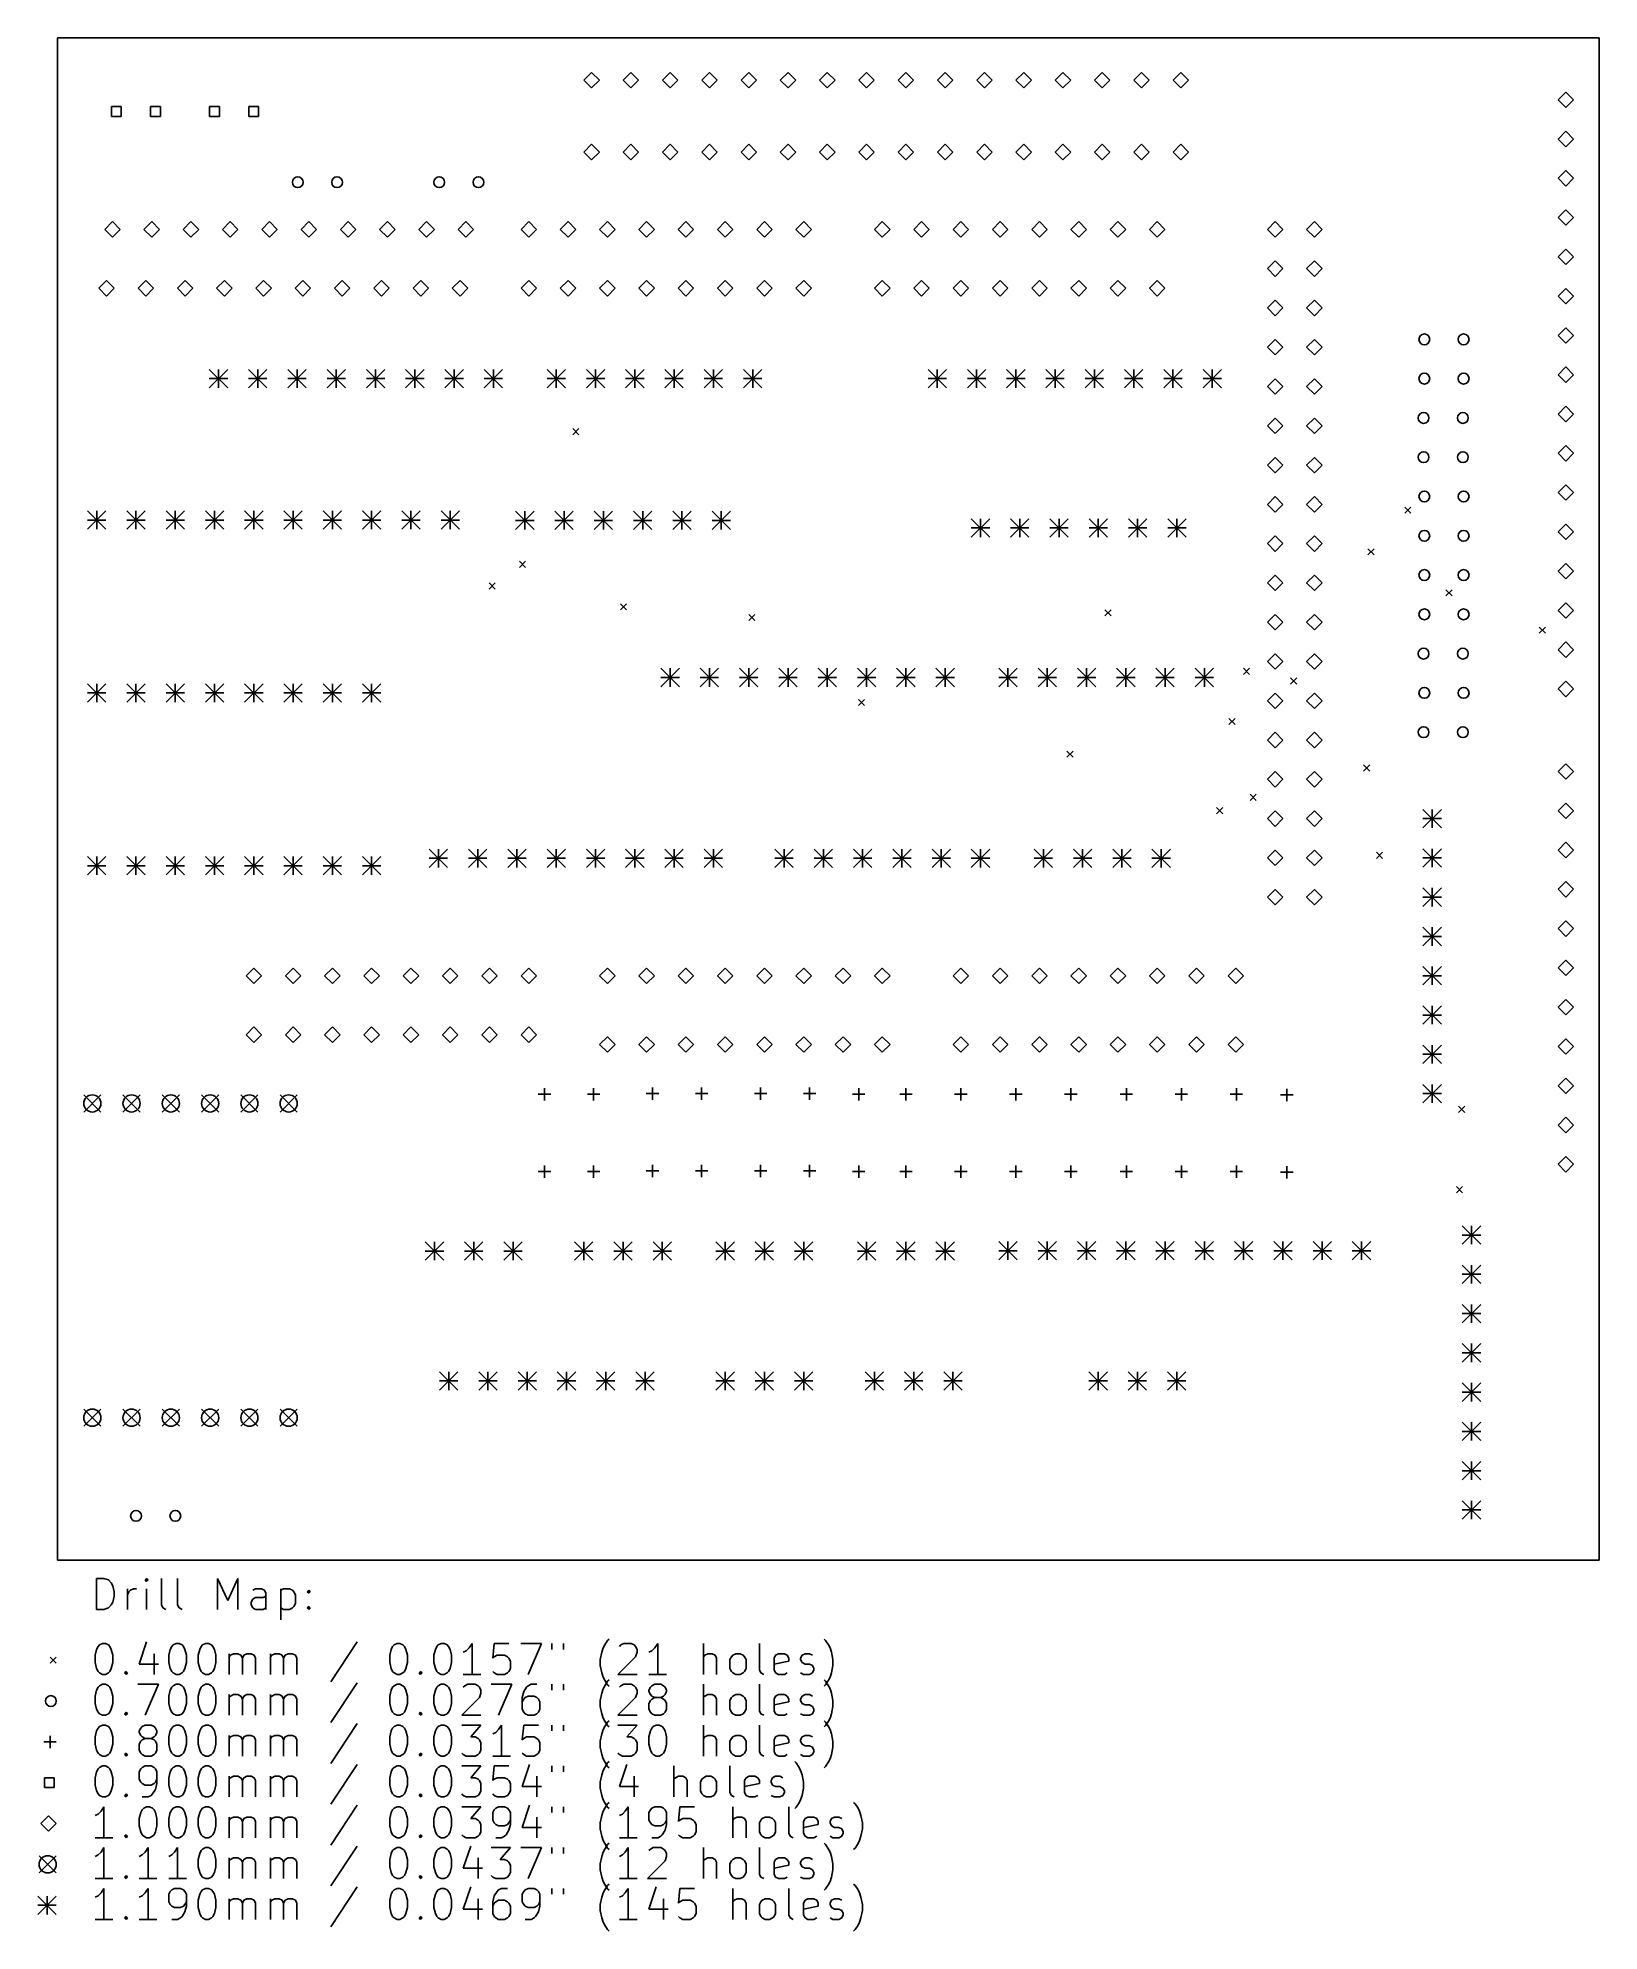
# Model space of a CAD drawing. Extents: x 114 to 215, y -159 to -37.
import ezdxf

# ---------------------------------------------------------------- set-up
doc = ezdxf.new("R2010")
doc.units = 0
doc.layers.add('BLACK', color=7, linetype='CONTINUOUS')

msp = doc.modelspace()

# ---------------------------------------------------------------- linework, layer by layer
at = {"layer": 'BLACK', "linetype": 'CONTINUOUS'}
for p, q in [((115.24, -36.8175), (214.935, -36.8175)), ((115.24, -135.2425), (115.24, -36.8175)), ((214.935, -36.8175), (214.935, -135.2425)), ((149.784, -39.048), (149.284, -39.548)), ((150.284, -39.548), (149.784, -39.048)), ((152.324, -39.048), (151.824, -39.548)), ((152.824, -39.548), (152.324, -39.048)), ((154.864, -39.048), (154.364, -39.548)), ((155.364, -39.548), (154.864, -39.048)), ((157.404, -39.048), (156.904, -39.548)), ((157.904, -39.548), (157.404, -39.048)), ((159.944, -39.048), (159.444, -39.548)), ((160.444, -39.548), (159.944, -39.048)), ((162.484, -39.048), (161.984, -39.548)), ((162.984, -39.548), (162.484, -39.048)), ((165.024, -39.048), (164.524, -39.548)), ((165.524, -39.548), (165.024, -39.048)), ((167.564, -39.048), (167.064, -39.548)), ((168.064, -39.548), (167.564, -39.048)), ((170.104, -39.048), (169.604, -39.548)), ((170.604, -39.548), (170.104, -39.048)), ((172.644, -39.048), (172.144, -39.548)), ((173.144, -39.548), (172.644, -39.048)), ((175.184, -39.048), (174.684, -39.548)), ((175.684, -39.548), (175.184, -39.048)), ((177.724, -39.048), (177.224, -39.548)), ((178.224, -39.548), (177.724, -39.048)), ((180.264, -39.048), (179.764, -39.548)), ((180.764, -39.548), (180.264, -39.048)), ((182.804, -39.048), (182.304, -39.548)), ((183.304, -39.548), (182.804, -39.048)), ((185.344, -39.048), (184.844, -39.548)), ((185.844, -39.548), (185.344, -39.048)), ((187.884, -39.048), (187.384, -39.548)), ((188.384, -39.548), (187.884, -39.048)), ((149.284, -39.548), (149.784, -40.048)), ((149.784, -40.048), (150.284, -39.548)), ((151.824, -39.548), (152.324, -40.048)), ((152.324, -40.048), (152.824, -39.548)), ((154.364, -39.548), (154.864, -40.048)), ((154.864, -40.048), (155.364, -39.548)), ((156.904, -39.548), (157.404, -40.048)), ((157.404, -40.048), (157.904, -39.548)), ((159.444, -39.548), (159.944, -40.048)), ((159.944, -40.048), (160.444, -39.548)), ((161.984, -39.548), (162.484, -40.048)), ((162.484, -40.048), (162.984, -39.548)), ((164.524, -39.548), (165.024, -40.048)), ((165.024, -40.048), (165.524, -39.548)), ((167.064, -39.548), (167.564, -40.048)), ((167.564, -40.048), (168.064, -39.548)), ((169.604, -39.548), (170.104, -40.048)), ((170.104, -40.048), (170.604, -39.548)), ((172.144, -39.548), (172.644, -40.048)), ((172.644, -40.048), (173.144, -39.548)), ((174.684, -39.548), (175.184, -40.048)), ((175.184, -40.048), (175.684, -39.548)), ((177.224, -39.548), (177.724, -40.048)), ((177.724, -40.048), (178.224, -39.548)), ((179.764, -39.548), (180.264, -40.048)), ((180.264, -40.048), (180.764, -39.548)), ((182.304, -39.548), (182.804, -40.048)), ((182.804, -40.048), (183.304, -39.548)), ((184.844, -39.548), (185.344, -40.048)), ((185.344, -40.048), (185.844, -39.548)), ((187.384, -39.548), (187.884, -40.048)), ((187.884, -40.048), (188.384, -39.548)), ((212.776, -40.318), (212.276, -40.818)), ((213.276, -40.818), (212.776, -40.318)), ((119.363201, -41.261799), (118.726799, -41.261799)), ((118.726799, -41.261799), (118.726799, -41.898201)), ((119.363201, -41.898201), (119.363201, -41.261799)), ((121.903201, -41.261799), (121.266799, -41.261799)), ((121.266799, -41.261799), (121.266799, -41.898201)), ((121.903201, -41.898201), (121.903201, -41.261799)), ((125.713201, -41.261799), (125.076799, -41.261799)), ((125.076799, -41.261799), (125.076799, -41.898201)), ((125.713201, -41.898201), (125.713201, -41.261799)), ((128.253201, -41.261799), (127.616799, -41.261799)), ((127.616799, -41.261799), (127.616799, -41.898201)), ((128.253201, -41.898201), (128.253201, -41.261799)), ((212.276, -40.818), (212.776, -41.318)), ((212.776, -41.318), (213.276, -40.818)), ((118.726799, -41.898201), (119.363201, -41.898201)), ((121.266799, -41.898201), (121.903201, -41.898201)), ((125.076799, -41.898201), (125.713201, -41.898201)), ((127.616799, -41.898201), (128.253201, -41.898201)), ((149.784, -43.698), (149.284, -44.198)), ((150.284, -44.198), (149.784, -43.698)), ((152.324, -43.698), (151.824, -44.198)), ((152.824, -44.198), (152.324, -43.698)), ((154.864, -43.698), (154.364, -44.198)), ((155.364, -44.198), (154.864, -43.698)), ((157.404, -43.698), (156.904, -44.198)), ((157.904, -44.198), (157.404, -43.698)), ((159.944, -43.698), (159.444, -44.198)), ((160.444, -44.198), (159.944, -43.698)), ((162.484, -43.698), (161.984, -44.198)), ((162.984, -44.198), (162.484, -43.698)), ((165.024, -43.698), (164.524, -44.198)), ((165.524, -44.198), (165.024, -43.698)), ((167.564, -43.698), (167.064, -44.198)), ((168.064, -44.198), (167.564, -43.698)), ((170.104, -43.698), (169.604, -44.198)), ((170.604, -44.198), (170.104, -43.698)), ((172.644, -43.698), (172.144, -44.198)), ((173.144, -44.198), (172.644, -43.698)), ((175.184, -43.698), (174.684, -44.198)), ((175.684, -44.198), (175.184, -43.698)), ((177.724, -43.698), (177.224, -44.198)), ((178.224, -44.198), (177.724, -43.698)), ((180.264, -43.698), (179.764, -44.198)), ((180.764, -44.198), (180.264, -43.698)), ((182.804, -43.698), (182.304, -44.198)), ((183.304, -44.198), (182.804, -43.698)), ((185.344, -43.698), (184.844, -44.198)), ((185.844, -44.198), (185.344, -43.698)), ((187.884, -43.698), (187.384, -44.198)), ((188.384, -44.198), (187.884, -43.698)), ((212.776, -42.858), (212.276, -43.358)), ((212.276, -43.358), (212.776, -43.858)), ((213.276, -43.358), (212.776, -42.858)), ((212.776, -43.858), (213.276, -43.358)), ((149.284, -44.198), (149.784, -44.698)), ((149.784, -44.698), (150.284, -44.198)), ((151.824, -44.198), (152.324, -44.698)), ((152.324, -44.698), (152.824, -44.198)), ((154.364, -44.198), (154.864, -44.698)), ((154.864, -44.698), (155.364, -44.198)), ((156.904, -44.198), (157.404, -44.698)), ((157.404, -44.698), (157.904, -44.198)), ((159.444, -44.198), (159.944, -44.698)), ((159.944, -44.698), (160.444, -44.198)), ((161.984, -44.198), (162.484, -44.698)), ((162.484, -44.698), (162.984, -44.198)), ((164.524, -44.198), (165.024, -44.698)), ((165.024, -44.698), (165.524, -44.198)), ((167.064, -44.198), (167.564, -44.698)), ((167.564, -44.698), (168.064, -44.198)), ((169.604, -44.198), (170.104, -44.698)), ((170.104, -44.698), (170.604, -44.198)), ((172.144, -44.198), (172.644, -44.698)), ((172.644, -44.698), (173.144, -44.198)), ((174.684, -44.198), (175.184, -44.698)), ((175.184, -44.698), (175.684, -44.198)), ((177.224, -44.198), (177.724, -44.698)), ((177.724, -44.698), (178.224, -44.198)), ((179.764, -44.198), (180.264, -44.698)), ((180.264, -44.698), (180.764, -44.198)), ((182.304, -44.198), (182.804, -44.698)), ((182.804, -44.698), (183.304, -44.198)), ((184.844, -44.198), (185.344, -44.698)), ((185.344, -44.698), (185.844, -44.198)), ((187.384, -44.198), (187.884, -44.698)), ((187.884, -44.698), (188.384, -44.198)), ((212.776, -45.398), (212.276, -45.898)), ((212.276, -45.898), (212.776, -46.398)), ((213.276, -45.898), (212.776, -45.398)), ((212.776, -46.398), (213.276, -45.898)), ((118.796, -48.7), (118.296, -49.2)), ((119.296, -49.2), (118.796, -48.7)), ((121.336, -48.7), (120.836, -49.2)), ((121.836, -49.2), (121.336, -48.7)), ((123.876, -48.7), (123.376, -49.2)), ((124.376, -49.2), (123.876, -48.7)), ((126.416, -48.7), (125.916, -49.2)), ((126.916, -49.2), (126.416, -48.7)), ((128.956, -48.7), (128.456, -49.2)), ((129.456, -49.2), (128.956, -48.7)), ((131.496, -48.7), (130.996, -49.2)), ((131.996, -49.2), (131.496, -48.7)), ((134.036, -48.7), (133.536, -49.2)), ((134.536, -49.2), (134.036, -48.7)), ((136.576, -48.7), (136.076, -49.2)), ((137.076, -49.2), (136.576, -48.7)), ((139.116, -48.7), (138.616, -49.2)), ((139.616, -49.2), (139.116, -48.7)), ((141.656, -48.7), (141.156, -49.2)), ((142.156, -49.2), (141.656, -48.7)), ((145.72, -48.7), (145.22, -49.2)), ((146.22, -49.2), (145.72, -48.7)), ((148.26, -48.7), (147.76, -49.2)), ((148.76, -49.2), (148.26, -48.7)), ((150.8, -48.7), (150.3, -49.2)), ((151.3, -49.2), (150.8, -48.7)), ((153.34, -48.7), (152.84, -49.2)), ((153.84, -49.2), (153.34, -48.7)), ((155.88, -48.7), (155.38, -49.2)), ((156.38, -49.2), (155.88, -48.7)), ((158.42, -48.7), (157.92, -49.2)), ((158.92, -49.2), (158.42, -48.7)), ((160.96, -48.7), (160.46, -49.2)), ((161.46, -49.2), (160.96, -48.7)), ((163.5, -48.7), (163, -49.2)), ((164, -49.2), (163.5, -48.7)), ((168.58, -48.7), (168.08, -49.2)), ((169.08, -49.2), (168.58, -48.7)), ((171.12, -48.7), (170.62, -49.2)), ((171.62, -49.2), (171.12, -48.7)), ((173.66, -48.7), (173.16, -49.2)), ((174.16, -49.2), (173.66, -48.7)), ((176.2, -48.7), (175.7, -49.2)), ((176.7, -49.2), (176.2, -48.7)), ((178.74, -48.7), (178.24, -49.2)), ((179.24, -49.2), (178.74, -48.7)), ((181.28, -48.7), (180.78, -49.2)), ((181.78, -49.2), (181.28, -48.7)), ((183.82, -48.7), (183.32, -49.2)), ((184.32, -49.2), (183.82, -48.7)), ((186.36, -48.7), (185.86, -49.2)), ((186.86, -49.2), (186.36, -48.7)), ((193.98, -48.7), (193.48, -49.2)), ((194.48, -49.2), (193.98, -48.7)), ((196.52, -48.7), (196.02, -49.2)), ((197.02, -49.2), (196.52, -48.7)), ((212.776, -47.938), (212.276, -48.438)), ((212.276, -48.438), (212.776, -48.938)), ((213.276, -48.438), (212.776, -47.938)), ((212.776, -48.938), (213.276, -48.438)), ((118.296, -49.2), (118.796, -49.7)), ((118.796, -49.7), (119.296, -49.2)), ((120.836, -49.2), (121.336, -49.7)), ((121.336, -49.7), (121.836, -49.2)), ((123.376, -49.2), (123.876, -49.7)), ((123.876, -49.7), (124.376, -49.2)), ((125.916, -49.2), (126.416, -49.7)), ((126.416, -49.7), (126.916, -49.2)), ((128.456, -49.2), (128.956, -49.7)), ((128.956, -49.7), (129.456, -49.2)), ((130.996, -49.2), (131.496, -49.7)), ((131.496, -49.7), (131.996, -49.2)), ((133.536, -49.2), (134.036, -49.7)), ((134.036, -49.7), (134.536, -49.2)), ((136.076, -49.2), (136.576, -49.7)), ((136.576, -49.7), (137.076, -49.2)), ((138.616, -49.2), (139.116, -49.7)), ((139.116, -49.7), (139.616, -49.2)), ((141.156, -49.2), (141.656, -49.7)), ((141.656, -49.7), (142.156, -49.2)), ((145.22, -49.2), (145.72, -49.7)), ((145.72, -49.7), (146.22, -49.2)), ((147.76, -49.2), (148.26, -49.7)), ((148.26, -49.7), (148.76, -49.2)), ((150.3, -49.2), (150.8, -49.7)), ((150.8, -49.7), (151.3, -49.2)), ((152.84, -49.2), (153.34, -49.7)), ((153.34, -49.7), (153.84, -49.2)), ((155.38, -49.2), (155.88, -49.7)), ((155.88, -49.7), (156.38, -49.2)), ((157.92, -49.2), (158.42, -49.7)), ((158.42, -49.7), (158.92, -49.2)), ((160.46, -49.2), (160.96, -49.7)), ((160.96, -49.7), (161.46, -49.2)), ((163, -49.2), (163.5, -49.7)), ((163.5, -49.7), (164, -49.2)), ((168.08, -49.2), (168.58, -49.7)), ((168.58, -49.7), (169.08, -49.2)), ((170.62, -49.2), (171.12, -49.7)), ((171.12, -49.7), (171.62, -49.2)), ((173.16, -49.2), (173.66, -49.7)), ((173.66, -49.7), (174.16, -49.2)), ((175.7, -49.2), (176.2, -49.7)), ((176.2, -49.7), (176.7, -49.2)), ((178.24, -49.2), (178.74, -49.7)), ((178.74, -49.7), (179.24, -49.2)), ((180.78, -49.2), (181.28, -49.7)), ((181.28, -49.7), (181.78, -49.2)), ((183.32, -49.2), (183.82, -49.7)), ((183.82, -49.7), (184.32, -49.2)), ((185.86, -49.2), (186.36, -49.7)), ((186.36, -49.7), (186.86, -49.2)), ((193.48, -49.2), (193.98, -49.7)), ((193.98, -49.7), (194.48, -49.2)), ((196.02, -49.2), (196.52, -49.7)), ((196.52, -49.7), (197.02, -49.2)), ((193.98, -51.24), (193.48, -51.74)), ((194.48, -51.74), (193.98, -51.24)), ((196.52, -51.24), (196.02, -51.74)), ((197.02, -51.74), (196.52, -51.24)), ((212.776, -50.478), (212.276, -50.978)), ((212.276, -50.978), (212.776, -51.478)), ((213.276, -50.978), (212.776, -50.478)), ((212.776, -51.478), (213.276, -50.978)), ((118.415, -52.51), (117.915, -53.01)), ((118.915, -53.01), (118.415, -52.51)), ((120.955, -52.51), (120.455, -53.01)), ((121.455, -53.01), (120.955, -52.51)), ((123.495, -52.51), (122.995, -53.01)), ((123.995, -53.01), (123.495, -52.51)), ((126.035, -52.51), (125.535, -53.01)), ((126.535, -53.01), (126.035, -52.51)), ((128.575, -52.51), (128.075, -53.01)), ((129.075, -53.01), (128.575, -52.51)), ((131.115, -52.51), (130.615, -53.01)), ((131.615, -53.01), (131.115, -52.51)), ((133.655, -52.51), (133.155, -53.01)), ((134.155, -53.01), (133.655, -52.51)), ((136.195, -52.51), (135.695, -53.01)), ((136.695, -53.01), (136.195, -52.51)), ((138.735, -52.51), (138.235, -53.01)), ((139.235, -53.01), (138.735, -52.51)), ((141.275, -52.51), (140.775, -53.01)), ((141.775, -53.01), (141.275, -52.51)), ((145.72, -52.51), (145.22, -53.01)), ((146.22, -53.01), (145.72, -52.51)), ((148.26, -52.51), (147.76, -53.01)), ((148.76, -53.01), (148.26, -52.51)), ((150.8, -52.51), (150.3, -53.01)), ((151.3, -53.01), (150.8, -52.51)), ((153.34, -52.51), (152.84, -53.01)), ((153.84, -53.01), (153.34, -52.51)), ((155.88, -52.51), (155.38, -53.01)), ((156.38, -53.01), (155.88, -52.51)), ((158.42, -52.51), (157.92, -53.01)), ((158.92, -53.01), (158.42, -52.51)), ((160.96, -52.51), (160.46, -53.01)), ((161.46, -53.01), (160.96, -52.51)), ((163.5, -52.51), (163, -53.01)), ((164, -53.01), (163.5, -52.51)), ((168.58, -52.51), (168.08, -53.01)), ((169.08, -53.01), (168.58, -52.51)), ((171.12, -52.51), (170.62, -53.01)), ((171.62, -53.01), (171.12, -52.51)), ((173.66, -52.51), (173.16, -53.01)), ((174.16, -53.01), (173.66, -52.51)), ((176.2, -52.51), (175.7, -53.01)), ((176.7, -53.01), (176.2, -52.51)), ((178.74, -52.51), (178.24, -53.01)), ((179.24, -53.01), (178.74, -52.51)), ((181.28, -52.51), (180.78, -53.01)), ((181.78, -53.01), (181.28, -52.51)), ((183.82, -52.51), (183.32, -53.01)), ((184.32, -53.01), (183.82, -52.51)), ((186.36, -52.51), (185.86, -53.01)), ((186.86, -53.01), (186.36, -52.51)), ((193.48, -51.74), (193.98, -52.24)), ((193.98, -52.24), (194.48, -51.74)), ((196.02, -51.74), (196.52, -52.24)), ((196.52, -52.24), (197.02, -51.74)), ((117.915, -53.01), (118.415, -53.51)), ((118.415, -53.51), (118.915, -53.01)), ((120.455, -53.01), (120.955, -53.51)), ((120.955, -53.51), (121.455, -53.01)), ((122.995, -53.01), (123.495, -53.51)), ((123.495, -53.51), (123.995, -53.01)), ((125.535, -53.01), (126.035, -53.51)), ((126.035, -53.51), (126.535, -53.01)), ((128.075, -53.01), (128.575, -53.51)), ((128.575, -53.51), (129.075, -53.01)), ((130.615, -53.01), (131.115, -53.51)), ((131.115, -53.51), (131.615, -53.01)), ((133.155, -53.01), (133.655, -53.51)), ((133.655, -53.51), (134.155, -53.01)), ((135.695, -53.01), (136.195, -53.51)), ((136.195, -53.51), (136.695, -53.01)), ((138.235, -53.01), (138.735, -53.51)), ((138.735, -53.51), (139.235, -53.01)), ((140.775, -53.01), (141.275, -53.51)), ((141.275, -53.51), (141.775, -53.01)), ((145.22, -53.01), (145.72, -53.51)), ((145.72, -53.51), (146.22, -53.01)), ((147.76, -53.01), (148.26, -53.51)), ((148.26, -53.51), (148.76, -53.01)), ((150.3, -53.01), (150.8, -53.51)), ((150.8, -53.51), (151.3, -53.01)), ((152.84, -53.01), (153.34, -53.51)), ((153.34, -53.51), (153.84, -53.01)), ((155.38, -53.01), (155.88, -53.51)), ((155.88, -53.51), (156.38, -53.01)), ((157.92, -53.01), (158.42, -53.51)), ((158.42, -53.51), (158.92, -53.01)), ((160.46, -53.01), (160.96, -53.51)), ((160.96, -53.51), (161.46, -53.01)), ((163, -53.01), (163.5, -53.51)), ((163.5, -53.51), (164, -53.01)), ((168.08, -53.01), (168.58, -53.51)), ((168.58, -53.51), (169.08, -53.01)), ((170.62, -53.01), (171.12, -53.51)), ((171.12, -53.51), (171.62, -53.01)), ((173.16, -53.01), (173.66, -53.51)), ((173.66, -53.51), (174.16, -53.01)), ((175.7, -53.01), (176.2, -53.51)), ((176.2, -53.51), (176.7, -53.01)), ((178.24, -53.01), (178.74, -53.51)), ((178.74, -53.51), (179.24, -53.01)), ((180.78, -53.01), (181.28, -53.51)), ((181.28, -53.51), (181.78, -53.01)), ((183.32, -53.01), (183.82, -53.51)), ((183.82, -53.51), (184.32, -53.01)), ((185.86, -53.01), (186.36, -53.51)), ((186.36, -53.51), (186.86, -53.01)), ((193.98, -53.78), (193.48, -54.28)), ((194.48, -54.28), (193.98, -53.78)), ((196.52, -53.78), (196.02, -54.28)), ((197.02, -54.28), (196.52, -53.78)), ((212.776, -53.018), (212.276, -53.518)), ((212.276, -53.518), (212.776, -54.018)), ((213.276, -53.518), (212.776, -53.018)), ((212.776, -54.018), (213.276, -53.518)), ((193.48, -54.28), (193.98, -54.78)), ((193.98, -54.78), (194.48, -54.28)), ((196.02, -54.28), (196.52, -54.78)), ((196.52, -54.78), (197.02, -54.28)), ((212.776, -55.558), (212.276, -56.058)), ((212.276, -56.058), (212.776, -56.558)), ((213.276, -56.058), (212.776, -55.558)), ((212.776, -56.558), (213.276, -56.058)), ((193.98, -56.32), (193.48, -56.82)), ((193.48, -56.82), (193.98, -57.32)), ((194.48, -56.82), (193.98, -56.32)), ((193.98, -57.32), (194.48, -56.82)), ((196.52, -56.32), (196.02, -56.82)), ((196.02, -56.82), (196.52, -57.32)), ((197.02, -56.82), (196.52, -56.32)), ((196.52, -57.32), (197.02, -56.82)), ((125.059, -58.257), (126.249, -59.447)), ((126.249, -58.257), (125.059, -59.447)), ((125.654, -58.257), (125.654, -59.447)), ((127.599, -58.257), (128.789, -59.447)), ((128.789, -58.257), (127.599, -59.447)), ((128.194, -58.257), (128.194, -59.447)), ((130.139, -58.257), (131.329, -59.447)), ((131.329, -58.257), (130.139, -59.447)), ((130.734, -58.257), (130.734, -59.447)), ((132.679, -58.257), (133.869, -59.447)), ((133.869, -58.257), (132.679, -59.447)), ((133.274, -58.257), (133.274, -59.447)), ((135.219, -58.257), (136.409, -59.447)), ((136.409, -58.257), (135.219, -59.447)), ((135.814, -58.257), (135.814, -59.447)), ((137.759, -58.257), (138.949, -59.447)), ((138.949, -58.257), (137.759, -59.447)), ((138.354, -58.257), (138.354, -59.447)), ((140.299, -58.257), (141.489, -59.447)), ((141.489, -58.257), (140.299, -59.447)), ((140.894, -58.257), (140.894, -59.447)), ((142.839, -58.257), (144.029, -59.447)), ((144.029, -58.257), (142.839, -59.447)), ((143.434, -58.257), (143.434, -59.447)), ((146.903, -58.257), (148.093, -59.447)), ((148.093, -58.257), (146.903, -59.447)), ((147.498, -58.257), (147.498, -59.447)), ((149.443, -58.257), (150.633, -59.447)), ((150.633, -58.257), (149.443, -59.447)), ((150.038, -58.257), (150.038, -59.447)), ((151.983, -58.257), (153.173, -59.447)), ((153.173, -58.257), (151.983, -59.447)), ((152.578, -58.257), (152.578, -59.447)), ((154.523, -58.257), (155.713, -59.447)), ((155.713, -58.257), (154.523, -59.447)), ((155.118, -58.257), (155.118, -59.447)), ((157.063, -58.257), (158.253, -59.447)), ((158.253, -58.257), (157.063, -59.447)), ((157.658, -58.257), (157.658, -59.447)), ((159.603, -58.257), (160.793, -59.447)), ((160.793, -58.257), (159.603, -59.447)), ((160.198, -58.257), (160.198, -59.447)), ((171.541, -58.257), (172.731, -59.447)), ((172.731, -58.257), (171.541, -59.447)), ((172.136, -58.257), (172.136, -59.447)), ((174.081, -58.257), (175.271, -59.447)), ((175.271, -58.257), (174.081, -59.447)), ((174.676, -58.257), (174.676, -59.447)), ((176.621, -58.257), (177.811, -59.447)), ((177.811, -58.257), (176.621, -59.447)), ((177.216, -58.257), (177.216, -59.447)), ((179.161, -58.257), (180.351, -59.447)), ((180.351, -58.257), (179.161, -59.447)), ((179.756, -58.257), (179.756, -59.447)), ((181.701, -58.257), (182.891, -59.447)), ((182.891, -58.257), (181.701, -59.447)), ((182.296, -58.257), (182.296, -59.447)), ((184.241, -58.257), (185.431, -59.447)), ((185.431, -58.257), (184.241, -59.447)), ((184.836, -58.257), (184.836, -59.447)), ((186.781, -58.257), (187.971, -59.447)), ((187.971, -58.257), (186.781, -59.447)), ((187.376, -58.257), (187.376, -59.447)), ((189.321, -58.257), (190.511, -59.447)), ((190.511, -58.257), (189.321, -59.447)), ((189.916, -58.257), (189.916, -59.447)), ((212.776, -58.098), (212.276, -58.598)), ((212.276, -58.598), (212.776, -59.098)), ((213.276, -58.598), (212.776, -58.098)), ((212.776, -59.098), (213.276, -58.598)), ((125.059, -58.852), (126.249, -58.852)), ((127.599, -58.852), (128.789, -58.852)), ((130.139, -58.852), (131.329, -58.852)), ((132.679, -58.852), (133.869, -58.852)), ((135.219, -58.852), (136.409, -58.852)), ((137.759, -58.852), (138.949, -58.852)), ((140.299, -58.852), (141.489, -58.852)), ((142.839, -58.852), (144.029, -58.852)), ((146.903, -58.852), (148.093, -58.852)), ((149.443, -58.852), (150.633, -58.852)), ((151.983, -58.852), (153.173, -58.852)), ((154.523, -58.852), (155.713, -58.852)), ((157.063, -58.852), (158.253, -58.852)), ((159.603, -58.852), (160.793, -58.852)), ((171.541, -58.852), (172.731, -58.852)), ((174.081, -58.852), (175.271, -58.852)), ((176.621, -58.852), (177.811, -58.852)), ((179.161, -58.852), (180.351, -58.852)), ((181.701, -58.852), (182.891, -58.852)), ((184.241, -58.852), (185.431, -58.852)), ((186.781, -58.852), (187.971, -58.852)), ((189.321, -58.852), (190.511, -58.852)), ((193.98, -58.86), (193.48, -59.36)), ((193.48, -59.36), (193.98, -59.86)), ((194.48, -59.36), (193.98, -58.86)), ((193.98, -59.86), (194.48, -59.36)), ((196.52, -58.86), (196.02, -59.36)), ((196.02, -59.36), (196.52, -59.86)), ((197.02, -59.36), (196.52, -58.86)), ((196.52, -59.86), (197.02, -59.36)), ((212.776, -60.638), (212.276, -61.138)), ((212.276, -61.138), (212.776, -61.638)), ((213.276, -61.138), (212.776, -60.638)), ((212.776, -61.638), (213.276, -61.138)), ((148.5652, -62.0818), (148.9652, -62.4818)), ((148.9652, -62.0818), (148.5652, -62.4818)), ((193.98, -61.4), (193.48, -61.9)), ((193.48, -61.9), (193.98, -62.4)), ((194.48, -61.9), (193.98, -61.4)), ((193.98, -62.4), (194.48, -61.9)), ((196.52, -61.4), (196.02, -61.9)), ((196.02, -61.9), (196.52, -62.4)), ((197.02, -61.9), (196.52, -61.4)), ((196.52, -62.4), (197.02, -61.9)), ((212.776, -63.178), (212.276, -63.678)), ((213.276, -63.678), (212.776, -63.178)), ((193.98, -63.94), (193.48, -64.44)), ((193.48, -64.44), (193.98, -64.94)), ((194.48, -64.44), (193.98, -63.94)), ((193.98, -64.94), (194.48, -64.44)), ((196.52, -63.94), (196.02, -64.44)), ((196.02, -64.44), (196.52, -64.94)), ((197.02, -64.44), (196.52, -63.94)), ((196.52, -64.94), (197.02, -64.44)), ((212.276, -63.678), (212.776, -64.178)), ((212.776, -64.178), (213.276, -63.678)), ((212.776, -65.718), (212.276, -66.218)), ((213.276, -66.218), (212.776, -65.718)), ((193.98, -66.48), (193.48, -66.98)), ((193.48, -66.98), (193.98, -67.48)), ((194.48, -66.98), (193.98, -66.48)), ((193.98, -67.48), (194.48, -66.98)), ((196.52, -66.48), (196.02, -66.98)), ((196.02, -66.98), (196.52, -67.48)), ((197.02, -66.98), (196.52, -66.48)), ((196.52, -67.48), (197.02, -66.98)), ((202.3651, -67.1548), (202.7651, -67.5548)), ((202.7651, -67.1548), (202.3651, -67.5548)), ((212.276, -66.218), (212.776, -66.718)), ((212.776, -66.718), (213.276, -66.218)), ((117.185, -67.401), (118.375, -68.591)), ((118.375, -67.401), (117.185, -68.591)), ((117.185, -67.996), (118.375, -67.996)), ((117.78, -67.401), (117.78, -68.591)), ((119.725, -67.401), (120.915, -68.591)), ((120.915, -67.401), (119.725, -68.591)), ((119.725, -67.996), (120.915, -67.996)), ((120.32, -67.401), (120.32, -68.591)), ((122.265, -67.401), (123.455, -68.591)), ((123.455, -67.401), (122.265, -68.591)), ((122.265, -67.996), (123.455, -67.996)), ((122.86, -67.401), (122.86, -68.591)), ((124.805, -67.401), (125.995, -68.591)), ((125.995, -67.401), (124.805, -68.591)), ((124.805, -67.996), (125.995, -67.996)), ((125.4, -67.401), (125.4, -68.591)), ((127.345, -67.401), (128.535, -68.591)), ((128.535, -67.401), (127.345, -68.591)), ((127.345, -67.996), (128.535, -67.996)), ((127.94, -67.401), (127.94, -68.591)), ((129.885, -67.401), (131.075, -68.591)), ((131.075, -67.401), (129.885, -68.591)), ((129.885, -67.996), (131.075, -67.996)), ((130.48, -67.401), (130.48, -68.591)), ((132.425, -67.401), (133.615, -68.591)), ((133.615, -67.401), (132.425, -68.591)), ((132.425, -67.996), (133.615, -67.996)), ((133.02, -67.401), (133.02, -68.591)), ((134.965, -67.401), (136.155, -68.591)), ((136.155, -67.401), (134.965, -68.591)), ((134.965, -67.996), (136.155, -67.996)), ((135.56, -67.401), (135.56, -68.591)), ((137.505, -67.401), (138.695, -68.591)), ((138.695, -67.401), (137.505, -68.591)), ((137.505, -67.996), (138.695, -67.996)), ((138.1, -67.401), (138.1, -68.591)), ((140.045, -67.401), (141.235, -68.591)), ((141.235, -67.401), (140.045, -68.591)), ((140.045, -67.996), (141.235, -67.996)), ((140.64, -67.401), (140.64, -68.591)), ((144.871, -67.421), (146.061, -68.611)), ((146.061, -67.421), (144.871, -68.611)), ((144.871, -68.016), (146.061, -68.016)), ((145.466, -67.421), (145.466, -68.611)), ((147.411, -67.421), (148.601, -68.611)), ((148.601, -67.421), (147.411, -68.611)), ((147.411, -68.016), (148.601, -68.016)), ((148.006, -67.421), (148.006, -68.611)), ((149.951, -67.421), (151.141, -68.611)), ((151.141, -67.421), (149.951, -68.611)), ((149.951, -68.016), (151.141, -68.016)), ((150.546, -67.421), (150.546, -68.611)), ((152.491, -67.421), (153.681, -68.611)), ((153.681, -67.421), (152.491, -68.611)), ((152.491, -68.016), (153.681, -68.016)), ((153.086, -67.421), (153.086, -68.611)), ((155.031, -67.421), (156.221, -68.611)), ((156.221, -67.421), (155.031, -68.611)), ((155.031, -68.016), (156.221, -68.016)), ((155.626, -67.421), (155.626, -68.611)), ((157.571, -67.421), (158.761, -68.611)), ((158.761, -67.421), (157.571, -68.611)), ((157.571, -68.016), (158.761, -68.016)), ((158.166, -67.421), (158.166, -68.611)), ((174.335, -67.909), (175.525, -69.099)), ((175.525, -67.909), (174.335, -69.099)), ((174.335, -68.504), (175.525, -68.504)), ((174.93, -67.909), (174.93, -69.099)), ((176.875, -67.909), (178.065, -69.099)), ((178.065, -67.909), (176.875, -69.099)), ((176.875, -68.504), (178.065, -68.504)), ((177.47, -67.909), (177.47, -69.099)), ((179.415, -67.909), (180.605, -69.099)), ((180.605, -67.909), (179.415, -69.099)), ((179.415, -68.504), (180.605, -68.504)), ((180.01, -67.909), (180.01, -69.099)), ((181.955, -67.909), (183.145, -69.099)), ((183.145, -67.909), (181.955, -69.099)), ((181.955, -68.504), (183.145, -68.504)), ((182.55, -67.909), (182.55, -69.099)), ((184.495, -67.909), (185.685, -69.099)), ((185.685, -67.909), (184.495, -69.099)), ((184.495, -68.504), (185.685, -68.504)), ((185.09, -67.909), (185.09, -69.099)), ((187.035, -67.909), (188.225, -69.099)), ((188.225, -67.909), (187.035, -69.099)), ((187.035, -68.504), (188.225, -68.504)), ((187.63, -67.909), (187.63, -69.099)), ((212.776, -68.258), (212.276, -68.758)), ((213.276, -68.758), (212.776, -68.258)), ((193.98, -69.02), (193.48, -69.52)), ((193.48, -69.52), (193.98, -70.02)), ((194.48, -69.52), (193.98, -69.02)), ((193.98, -70.02), (194.48, -69.52)), ((196.52, -69.02), (196.02, -69.52)), ((196.02, -69.52), (196.52, -70.02)), ((197.02, -69.52), (196.52, -69.02)), ((196.52, -70.02), (197.02, -69.52)), ((212.276, -68.758), (212.776, -69.258)), ((212.776, -69.258), (213.276, -68.758)), ((145.112, -70.6617), (145.512, -71.0617)), ((145.512, -70.6617), (145.112, -71.0617)), ((199.9798, -69.8476), (200.3798, -70.2476)), ((200.3798, -69.8476), (199.9798, -70.2476)), ((212.776, -70.798), (212.276, -71.298)), ((213.276, -71.298), (212.776, -70.798)), ((143.1503, -72.0578), (143.5503, -72.4578)), ((143.5503, -72.0578), (143.1503, -72.4578)), ((193.98, -71.56), (193.48, -72.06)), ((193.48, -72.06), (193.98, -72.56)), ((194.48, -72.06), (193.98, -71.56)), ((193.98, -72.56), (194.48, -72.06)), ((196.52, -71.56), (196.02, -72.06)), ((196.02, -72.06), (196.52, -72.56)), ((197.02, -72.06), (196.52, -71.56)), ((196.52, -72.56), (197.02, -72.06)), ((212.276, -71.298), (212.776, -71.798)), ((212.776, -71.798), (213.276, -71.298)), ((151.6449, -73.4029), (152.0449, -73.8029)), ((152.0449, -73.4029), (151.6449, -73.8029)), ((205.0305, -72.499), (205.4305, -72.899)), ((205.4305, -72.499), (205.0305, -72.899)), ((212.776, -73.338), (212.276, -73.838)), ((213.276, -73.838), (212.776, -73.338)), ((159.9485, -74.0952), (160.3485, -74.4952)), ((160.3485, -74.0952), (159.9485, -74.4952)), ((182.9773, -73.7956), (183.3773, -74.1956)), ((183.3773, -73.7956), (182.9773, -74.1956)), ((193.98, -74.1), (193.48, -74.6)), ((193.48, -74.6), (193.98, -75.1)), ((194.48, -74.6), (193.98, -74.1)), ((193.98, -75.1), (194.48, -74.6)), ((196.52, -74.1), (196.02, -74.6)), ((196.02, -74.6), (196.52, -75.1)), ((197.02, -74.6), (196.52, -74.1)), ((196.52, -75.1), (197.02, -74.6)), ((212.276, -73.838), (212.776, -74.338)), ((212.776, -74.338), (213.276, -73.838)), ((211.061, -74.9143), (211.461, -75.3143)), ((211.461, -74.9143), (211.061, -75.3143)), ((212.776, -75.878), (212.276, -76.378)), ((213.276, -76.378), (212.776, -75.878)), ((193.98, -76.64), (193.48, -77.14)), ((194.48, -77.14), (193.98, -76.64)), ((196.52, -76.64), (196.02, -77.14)), ((197.02, -77.14), (196.52, -76.64)), ((212.276, -76.378), (212.776, -76.878)), ((212.776, -76.878), (213.276, -76.378)), ((154.269, -77.581), (155.459, -78.771)), ((155.459, -77.581), (154.269, -78.771)), ((154.269, -78.176), (155.459, -78.176)), ((154.864, -77.581), (154.864, -78.771)), ((156.809, -77.581), (157.999, -78.771)), ((157.999, -77.581), (156.809, -78.771)), ((156.809, -78.176), (157.999, -78.176)), ((157.404, -77.581), (157.404, -78.771)), ((159.349, -77.581), (160.539, -78.771)), ((160.539, -77.581), (159.349, -78.771)), ((159.349, -78.176), (160.539, -78.176)), ((159.944, -77.581), (159.944, -78.771)), ((161.889, -77.581), (163.079, -78.771)), ((163.079, -77.581), (161.889, -78.771)), ((161.889, -78.176), (163.079, -78.176)), ((162.484, -77.581), (162.484, -78.771)), ((164.429, -77.581), (165.619, -78.771)), ((165.619, -77.581), (164.429, -78.771)), ((164.429, -78.176), (165.619, -78.176)), ((165.024, -77.581), (165.024, -78.771)), ((166.969, -77.581), (168.159, -78.771)), ((168.159, -77.581), (166.969, -78.771)), ((166.969, -78.176), (168.159, -78.176)), ((167.564, -77.581), (167.564, -78.771)), ((169.509, -77.581), (170.699, -78.771)), ((170.699, -77.581), (169.509, -78.771)), ((169.509, -78.176), (170.699, -78.176)), ((170.104, -77.581), (170.104, -78.771)), ((172.049, -77.581), (173.239, -78.771)), ((173.239, -77.581), (172.049, -78.771)), ((172.049, -78.176), (173.239, -78.176)), ((172.644, -77.581), (172.644, -78.771)), ((176.113, -77.581), (177.303, -78.771)), ((177.303, -77.581), (176.113, -78.771)), ((176.113, -78.176), (177.303, -78.176)), ((176.708, -77.581), (176.708, -78.771)), ((178.653, -77.581), (179.843, -78.771)), ((179.843, -77.581), (178.653, -78.771)), ((178.653, -78.176), (179.843, -78.176)), ((179.248, -77.581), (179.248, -78.771)), ((181.193, -77.581), (182.383, -78.771)), ((182.383, -77.581), (181.193, -78.771)), ((181.193, -78.176), (182.383, -78.176)), ((181.788, -77.581), (181.788, -78.771)), ((183.733, -77.581), (184.923, -78.771)), ((184.923, -77.581), (183.733, -78.771)), ((183.733, -78.176), (184.923, -78.176)), ((184.328, -77.581), (184.328, -78.771)), ((186.273, -77.581), (187.463, -78.771)), ((187.463, -77.581), (186.273, -78.771)), ((186.273, -78.176), (187.463, -78.176)), ((186.868, -77.581), (186.868, -78.771)), ((188.813, -77.581), (190.003, -78.771)), ((190.003, -77.581), (188.813, -78.771)), ((188.813, -78.176), (190.003, -78.176)), ((189.408, -77.581), (189.408, -78.771)), ((191.9326, -77.5776), (192.3326, -77.9776)), ((192.3326, -77.5776), (191.9326, -77.9776)), ((193.48, -77.14), (193.98, -77.64)), ((193.98, -77.64), (194.48, -77.14)), ((194.9809, -78.2071), (195.3809, -78.6071)), ((195.3809, -78.2071), (194.9809, -78.6071)), ((196.02, -77.14), (196.52, -77.64)), ((196.52, -77.64), (197.02, -77.14)), ((117.185, -78.577), (118.375, -79.767)), ((118.375, -78.577), (117.185, -79.767)), ((117.185, -79.172), (118.375, -79.172)), ((117.78, -78.577), (117.78, -79.767)), ((119.725, -78.577), (120.915, -79.767)), ((120.915, -78.577), (119.725, -79.767)), ((119.725, -79.172), (120.915, -79.172)), ((120.32, -78.577), (120.32, -79.767)), ((122.265, -78.577), (123.455, -79.767)), ((123.455, -78.577), (122.265, -79.767)), ((122.265, -79.172), (123.455, -79.172)), ((122.86, -78.577), (122.86, -79.767)), ((124.805, -78.577), (125.995, -79.767)), ((125.995, -78.577), (124.805, -79.767)), ((124.805, -79.172), (125.995, -79.172)), ((125.4, -78.577), (125.4, -79.767)), ((127.345, -78.577), (128.535, -79.767)), ((128.535, -78.577), (127.345, -79.767)), ((127.345, -79.172), (128.535, -79.172)), ((127.94, -78.577), (127.94, -79.767)), ((129.885, -78.577), (131.075, -79.767)), ((131.075, -78.577), (129.885, -79.767)), ((129.885, -79.172), (131.075, -79.172)), ((130.48, -78.577), (130.48, -79.767)), ((132.425, -78.577), (133.615, -79.767)), ((133.615, -78.577), (132.425, -79.767)), ((132.425, -79.172), (133.615, -79.172)), ((133.02, -78.577), (133.02, -79.767)), ((134.965, -78.577), (136.155, -79.767)), ((136.155, -78.577), (134.965, -79.767)), ((134.965, -79.172), (136.155, -79.172)), ((135.56, -78.577), (135.56, -79.767)), ((193.98, -79.18), (193.48, -79.68)), ((194.48, -79.68), (193.98, -79.18)), ((196.52, -79.18), (196.02, -79.68)), ((197.02, -79.68), (196.52, -79.18)), ((212.776, -78.418), (212.276, -78.918)), ((212.276, -78.918), (212.776, -79.418)), ((213.276, -78.918), (212.776, -78.418)), ((212.776, -79.418), (213.276, -78.918)), ((167.0398, -79.5951), (167.4398, -79.9951)), ((167.4398, -79.5951), (167.0398, -79.9951)), ((193.48, -79.68), (193.98, -80.18)), ((193.98, -80.18), (194.48, -79.68)), ((196.02, -79.68), (196.52, -80.18)), ((196.52, -80.18), (197.02, -79.68)), ((190.9917, -80.82), (191.3917, -81.22)), ((191.3917, -80.82), (190.9917, -81.22)), ((193.98, -81.72), (193.48, -82.22)), ((194.48, -82.22), (193.98, -81.72)), ((196.52, -81.72), (196.02, -82.22)), ((197.02, -82.22), (196.52, -81.72)), ((180.5206, -82.9312), (180.9206, -83.3312)), ((180.9206, -82.9312), (180.5206, -83.3312)), ((193.48, -82.22), (193.98, -82.72)), ((193.98, -82.72), (194.48, -82.22)), ((196.02, -82.22), (196.52, -82.72)), ((196.52, -82.72), (197.02, -82.22)), ((193.98, -84.26), (193.48, -84.76)), ((194.48, -84.76), (193.98, -84.26)), ((196.52, -84.26), (196.02, -84.76)), ((197.02, -84.76), (196.52, -84.26)), ((199.7014, -83.8272), (200.1014, -84.2272)), ((200.1014, -83.8272), (199.7014, -84.2272)), ((212.776, -83.752), (212.276, -84.252)), ((212.276, -84.252), (212.776, -84.752)), ((213.276, -84.252), (212.776, -83.752)), ((212.776, -84.752), (213.276, -84.252)), ((193.48, -84.76), (193.98, -85.26)), ((193.98, -85.26), (194.48, -84.76)), ((196.02, -84.76), (196.52, -85.26)), ((196.52, -85.26), (197.02, -84.76)), ((190.1957, -86.5846), (190.5957, -86.9846)), ((190.5957, -86.5846), (190.1957, -86.9846)), ((192.3631, -85.7214), (192.7631, -86.1214)), ((192.7631, -85.7214), (192.3631, -86.1214)), ((193.98, -86.8), (193.48, -87.3)), ((194.48, -87.3), (193.98, -86.8)), ((196.52, -86.8), (196.02, -87.3)), ((197.02, -87.3), (196.52, -86.8)), ((203.545, -86.705), (204.735, -87.895)), ((204.735, -86.705), (203.545, -87.895)), ((204.14, -86.705), (204.14, -87.895)), ((212.776, -86.292), (212.276, -86.792)), ((212.276, -86.792), (212.776, -87.292)), ((213.276, -86.792), (212.776, -86.292)), ((212.776, -87.292), (213.276, -86.792)), ((193.48, -87.3), (193.98, -87.8)), ((193.98, -87.8), (194.48, -87.3)), ((196.02, -87.3), (196.52, -87.8)), ((196.52, -87.8), (197.02, -87.3)), ((203.545, -87.3), (204.735, -87.3)), ((139.283, -89.265), (140.473, -90.455)), ((140.473, -89.265), (139.283, -90.455)), ((139.878, -89.265), (139.878, -90.455)), ((141.823, -89.265), (143.013, -90.455)), ((143.013, -89.265), (141.823, -90.455)), ((142.418, -89.265), (142.418, -90.455)), ((144.363, -89.265), (145.553, -90.455)), ((145.553, -89.265), (144.363, -90.455)), ((144.958, -89.265), (144.958, -90.455)), ((146.903, -89.265), (148.093, -90.455)), ((148.093, -89.265), (146.903, -90.455)), ((147.498, -89.265), (147.498, -90.455)), ((149.443, -89.265), (150.633, -90.455)), ((150.633, -89.265), (149.443, -90.455)), ((150.038, -89.265), (150.038, -90.455)), ((151.983, -89.265), (153.173, -90.455)), ((153.173, -89.265), (151.983, -90.455)), ((152.578, -89.265), (152.578, -90.455)), ((154.523, -89.265), (155.713, -90.455)), ((155.713, -89.265), (154.523, -90.455)), ((155.118, -89.265), (155.118, -90.455)), ((157.063, -89.265), (158.253, -90.455)), ((158.253, -89.265), (157.063, -90.455)), ((157.658, -89.265), (157.658, -90.455)), ((161.635, -89.265), (162.825, -90.455)), ((162.825, -89.265), (161.635, -90.455)), ((162.23, -89.265), (162.23, -90.455)), ((164.175, -89.265), (165.365, -90.455)), ((165.365, -89.265), (164.175, -90.455)), ((164.77, -89.265), (164.77, -90.455)), ((166.715, -89.265), (167.905, -90.455)), ((167.905, -89.265), (166.715, -90.455)), ((167.31, -89.265), (167.31, -90.455)), ((169.255, -89.265), (170.445, -90.455)), ((170.445, -89.265), (169.255, -90.455)), ((169.85, -89.265), (169.85, -90.455)), ((171.795, -89.265), (172.985, -90.455)), ((172.985, -89.265), (171.795, -90.455)), ((172.39, -89.265), (172.39, -90.455)), ((174.335, -89.265), (175.525, -90.455)), ((175.525, -89.265), (174.335, -90.455)), ((174.93, -89.265), (174.93, -90.455)), ((178.399, -89.265), (179.589, -90.455)), ((179.589, -89.265), (178.399, -90.455)), ((178.994, -89.265), (178.994, -90.455)), ((180.939, -89.265), (182.129, -90.455)), ((182.129, -89.265), (180.939, -90.455)), ((181.534, -89.265), (181.534, -90.455)), ((183.479, -89.265), (184.669, -90.455)), ((184.669, -89.265), (183.479, -90.455)), ((184.074, -89.265), (184.074, -90.455)), ((186.019, -89.265), (187.209, -90.455)), ((187.209, -89.265), (186.019, -90.455)), ((186.614, -89.265), (186.614, -90.455)), ((193.98, -89.34), (193.48, -89.84)), ((194.48, -89.84), (193.98, -89.34)), ((196.52, -89.34), (196.02, -89.84)), ((197.02, -89.84), (196.52, -89.34)), ((203.545, -89.245), (204.735, -90.435)), ((204.735, -89.245), (203.545, -90.435)), ((204.14, -89.245), (204.14, -90.435)), ((212.776, -88.832), (212.276, -89.332)), ((212.276, -89.332), (212.776, -89.832)), ((213.276, -89.332), (212.776, -88.832)), ((212.776, -89.832), (213.276, -89.332)), ((117.185, -89.753), (118.375, -90.943)), ((118.375, -89.753), (117.185, -90.943)), ((117.185, -90.348), (118.375, -90.348)), ((117.78, -89.753), (117.78, -90.943)), ((119.725, -89.753), (120.915, -90.943)), ((120.915, -89.753), (119.725, -90.943)), ((119.725, -90.348), (120.915, -90.348)), ((120.32, -89.753), (120.32, -90.943)), ((122.265, -89.753), (123.455, -90.943)), ((123.455, -89.753), (122.265, -90.943)), ((122.265, -90.348), (123.455, -90.348)), ((122.86, -89.753), (122.86, -90.943)), ((124.805, -89.753), (125.995, -90.943)), ((125.995, -89.753), (124.805, -90.943)), ((124.805, -90.348), (125.995, -90.348)), ((125.4, -89.753), (125.4, -90.943)), ((127.345, -89.753), (128.535, -90.943)), ((128.535, -89.753), (127.345, -90.943)), ((127.345, -90.348), (128.535, -90.348)), ((127.94, -89.753), (127.94, -90.943)), ((129.885, -89.753), (131.075, -90.943)), ((131.075, -89.753), (129.885, -90.943)), ((129.885, -90.348), (131.075, -90.348)), ((130.48, -89.753), (130.48, -90.943)), ((132.425, -89.753), (133.615, -90.943)), ((133.615, -89.753), (132.425, -90.943)), ((132.425, -90.348), (133.615, -90.348)), ((133.02, -89.753), (133.02, -90.943)), ((134.965, -89.753), (136.155, -90.943)), ((136.155, -89.753), (134.965, -90.943)), ((134.965, -90.348), (136.155, -90.348)), ((135.56, -89.753), (135.56, -90.943)), ((139.283, -89.86), (140.473, -89.86)), ((141.823, -89.86), (143.013, -89.86)), ((144.363, -89.86), (145.553, -89.86)), ((146.903, -89.86), (148.093, -89.86)), ((149.443, -89.86), (150.633, -89.86)), ((151.983, -89.86), (153.173, -89.86)), ((154.523, -89.86), (155.713, -89.86)), ((157.063, -89.86), (158.253, -89.86)), ((161.635, -89.86), (162.825, -89.86)), ((164.175, -89.86), (165.365, -89.86)), ((166.715, -89.86), (167.905, -89.86)), ((169.255, -89.86), (170.445, -89.86)), ((171.795, -89.86), (172.985, -89.86)), ((174.335, -89.86), (175.525, -89.86)), ((178.399, -89.86), (179.589, -89.86)), ((180.939, -89.86), (182.129, -89.86)), ((183.479, -89.86), (184.669, -89.86)), ((186.019, -89.86), (187.209, -89.86)), ((193.48, -89.84), (193.98, -90.34)), ((193.98, -90.34), (194.48, -89.84)), ((196.02, -89.84), (196.52, -90.34)), ((196.52, -90.34), (197.02, -89.84)), ((200.5357, -89.4704), (200.9357, -89.8704)), ((200.9357, -89.4704), (200.5357, -89.8704)), ((203.545, -89.84), (204.735, -89.84)), ((203.545, -91.785), (204.735, -92.975)), ((204.735, -91.785), (203.545, -92.975)), ((204.14, -91.785), (204.14, -92.975)), ((212.776, -91.372), (212.276, -91.872)), ((213.276, -91.872), (212.776, -91.372)), ((193.98, -91.88), (193.48, -92.38)), ((193.48, -92.38), (193.98, -92.88)), ((194.48, -92.38), (193.98, -91.88)), ((193.98, -92.88), (194.48, -92.38)), ((196.52, -91.88), (196.02, -92.38)), ((196.02, -92.38), (196.52, -92.88)), ((197.02, -92.38), (196.52, -91.88)), ((196.52, -92.88), (197.02, -92.38)), ((203.545, -92.38), (204.735, -92.38)), ((212.276, -91.872), (212.776, -92.372)), ((212.776, -92.372), (213.276, -91.872)), ((212.776, -93.912), (212.276, -94.412)), ((213.276, -94.412), (212.776, -93.912)), ((203.545, -94.325), (204.735, -95.515)), ((204.735, -94.325), (203.545, -95.515)), ((203.545, -94.92), (204.735, -94.92)), ((204.14, -94.325), (204.14, -95.515)), ((212.276, -94.412), (212.776, -94.912)), ((212.776, -94.912), (213.276, -94.412)), ((212.776, -96.452), (212.276, -96.952)), ((213.276, -96.952), (212.776, -96.452)), ((127.94, -96.96), (127.44, -97.46)), ((127.44, -97.46), (127.94, -97.96)), ((128.44, -97.46), (127.94, -96.96)), ((127.94, -97.96), (128.44, -97.46)), ((130.48, -96.96), (129.98, -97.46)), ((129.98, -97.46), (130.48, -97.96)), ((130.98, -97.46), (130.48, -96.96)), ((130.48, -97.96), (130.98, -97.46)), ((133.02, -96.96), (132.52, -97.46)), ((132.52, -97.46), (133.02, -97.96)), ((133.52, -97.46), (133.02, -96.96)), ((133.02, -97.96), (133.52, -97.46)), ((135.56, -96.96), (135.06, -97.46)), ((135.06, -97.46), (135.56, -97.96)), ((136.06, -97.46), (135.56, -96.96)), ((135.56, -97.96), (136.06, -97.46)), ((138.1, -96.96), (137.6, -97.46)), ((137.6, -97.46), (138.1, -97.96)), ((138.6, -97.46), (138.1, -96.96)), ((138.1, -97.96), (138.6, -97.46)), ((140.64, -96.96), (140.14, -97.46)), ((140.14, -97.46), (140.64, -97.96)), ((141.14, -97.46), (140.64, -96.96)), ((140.64, -97.96), (141.14, -97.46)), ((143.18, -96.96), (142.68, -97.46)), ((142.68, -97.46), (143.18, -97.96)), ((143.68, -97.46), (143.18, -96.96)), ((143.18, -97.96), (143.68, -97.46)), ((145.72, -96.96), (145.22, -97.46)), ((145.22, -97.46), (145.72, -97.96)), ((146.22, -97.46), (145.72, -96.96)), ((145.72, -97.96), (146.22, -97.46)), ((150.8, -96.96), (150.3, -97.46)), ((150.3, -97.46), (150.8, -97.96)), ((151.3, -97.46), (150.8, -96.96)), ((150.8, -97.96), (151.3, -97.46)), ((153.34, -96.96), (152.84, -97.46)), ((152.84, -97.46), (153.34, -97.96)), ((153.84, -97.46), (153.34, -96.96)), ((153.34, -97.96), (153.84, -97.46)), ((155.88, -96.96), (155.38, -97.46)), ((155.38, -97.46), (155.88, -97.96)), ((156.38, -97.46), (155.88, -96.96)), ((155.88, -97.96), (156.38, -97.46)), ((158.42, -96.96), (157.92, -97.46)), ((157.92, -97.46), (158.42, -97.96)), ((158.92, -97.46), (158.42, -96.96)), ((158.42, -97.96), (158.92, -97.46)), ((160.96, -96.96), (160.46, -97.46)), ((160.46, -97.46), (160.96, -97.96)), ((161.46, -97.46), (160.96, -96.96)), ((160.96, -97.96), (161.46, -97.46)), ((163.5, -96.96), (163, -97.46)), ((163, -97.46), (163.5, -97.96)), ((164, -97.46), (163.5, -96.96)), ((163.5, -97.96), (164, -97.46)), ((166.04, -96.96), (165.54, -97.46)), ((165.54, -97.46), (166.04, -97.96)), ((166.54, -97.46), (166.04, -96.96)), ((166.04, -97.96), (166.54, -97.46)), ((168.58, -96.96), (168.08, -97.46)), ((168.08, -97.46), (168.58, -97.96)), ((169.08, -97.46), (168.58, -96.96)), ((168.58, -97.96), (169.08, -97.46)), ((173.66, -96.96), (173.16, -97.46)), ((173.16, -97.46), (173.66, -97.96)), ((174.16, -97.46), (173.66, -96.96)), ((173.66, -97.96), (174.16, -97.46)), ((176.2, -96.96), (175.7, -97.46)), ((175.7, -97.46), (176.2, -97.96)), ((176.7, -97.46), (176.2, -96.96)), ((176.2, -97.96), (176.7, -97.46)), ((178.74, -96.96), (178.24, -97.46)), ((178.24, -97.46), (178.74, -97.96)), ((179.24, -97.46), (178.74, -96.96)), ((178.74, -97.96), (179.24, -97.46)), ((181.28, -96.96), (180.78, -97.46)), ((180.78, -97.46), (181.28, -97.96)), ((181.78, -97.46), (181.28, -96.96)), ((181.28, -97.96), (181.78, -97.46)), ((183.82, -96.96), (183.32, -97.46)), ((183.32, -97.46), (183.82, -97.96)), ((184.32, -97.46), (183.82, -96.96)), ((183.82, -97.96), (184.32, -97.46)), ((186.36, -96.96), (185.86, -97.46)), ((185.86, -97.46), (186.36, -97.96)), ((186.86, -97.46), (186.36, -96.96)), ((186.36, -97.96), (186.86, -97.46)), ((188.9, -96.96), (188.4, -97.46)), ((188.4, -97.46), (188.9, -97.96)), ((189.4, -97.46), (188.9, -96.96)), ((188.9, -97.96), (189.4, -97.46)), ((191.44, -96.96), (190.94, -97.46)), ((190.94, -97.46), (191.44, -97.96)), ((191.94, -97.46), (191.44, -96.96)), ((191.44, -97.96), (191.94, -97.46)), ((203.545, -96.865), (204.735, -98.055)), ((204.735, -96.865), (203.545, -98.055)), ((203.545, -97.46), (204.735, -97.46)), ((204.14, -96.865), (204.14, -98.055)), ((212.276, -96.952), (212.776, -97.452)), ((212.776, -97.452), (213.276, -96.952)), ((212.776, -98.992), (212.276, -99.492)), ((213.276, -99.492), (212.776, -98.992)), ((203.545, -99.405), (204.735, -100.595)), ((204.735, -99.405), (203.545, -100.595)), ((203.545, -100), (204.735, -100)), ((204.14, -99.405), (204.14, -100.595)), ((212.276, -99.492), (212.776, -99.992)), ((212.776, -99.992), (213.276, -99.492)), ((127.94, -100.77), (127.44, -101.27)), ((127.44, -101.27), (127.94, -101.77)), ((128.44, -101.27), (127.94, -100.77)), ((127.94, -101.77), (128.44, -101.27)), ((130.48, -100.77), (129.98, -101.27)), ((129.98, -101.27), (130.48, -101.77)), ((130.98, -101.27), (130.48, -100.77)), ((130.48, -101.77), (130.98, -101.27)), ((133.02, -100.77), (132.52, -101.27)), ((132.52, -101.27), (133.02, -101.77)), ((133.52, -101.27), (133.02, -100.77)), ((133.02, -101.77), (133.52, -101.27)), ((135.56, -100.77), (135.06, -101.27)), ((135.06, -101.27), (135.56, -101.77)), ((136.06, -101.27), (135.56, -100.77)), ((135.56, -101.77), (136.06, -101.27)), ((138.1, -100.77), (137.6, -101.27)), ((137.6, -101.27), (138.1, -101.77)), ((138.6, -101.27), (138.1, -100.77)), ((138.1, -101.77), (138.6, -101.27)), ((140.64, -100.77), (140.14, -101.27)), ((140.14, -101.27), (140.64, -101.77)), ((141.14, -101.27), (140.64, -100.77)), ((140.64, -101.77), (141.14, -101.27)), ((143.18, -100.77), (142.68, -101.27)), ((142.68, -101.27), (143.18, -101.77)), ((143.68, -101.27), (143.18, -100.77)), ((143.18, -101.77), (143.68, -101.27)), ((145.72, -100.77), (145.22, -101.27)), ((145.22, -101.27), (145.72, -101.77)), ((146.22, -101.27), (145.72, -100.77)), ((145.72, -101.77), (146.22, -101.27)), ((150.8, -101.405), (150.3, -101.905)), ((151.3, -101.905), (150.8, -101.405)), ((153.34, -101.405), (152.84, -101.905)), ((153.84, -101.905), (153.34, -101.405)), ((155.88, -101.405), (155.38, -101.905)), ((156.38, -101.905), (155.88, -101.405)), ((158.42, -101.405), (157.92, -101.905)), ((158.92, -101.905), (158.42, -101.405)), ((160.96, -101.405), (160.46, -101.905)), ((161.46, -101.905), (160.96, -101.405)), ((163.5, -101.405), (163, -101.905)), ((164, -101.905), (163.5, -101.405)), ((166.04, -101.405), (165.54, -101.905)), ((166.54, -101.905), (166.04, -101.405)), ((168.58, -101.405), (168.08, -101.905)), ((169.08, -101.905), (168.58, -101.405)), ((173.66, -101.405), (173.16, -101.905)), ((174.16, -101.905), (173.66, -101.405)), ((176.2, -101.405), (175.7, -101.905)), ((176.7, -101.905), (176.2, -101.405)), ((178.74, -101.405), (178.24, -101.905)), ((179.24, -101.905), (178.74, -101.405)), ((181.28, -101.405), (180.78, -101.905)), ((181.78, -101.905), (181.28, -101.405)), ((183.82, -101.405), (183.32, -101.905)), ((184.32, -101.905), (183.82, -101.405)), ((186.36, -101.405), (185.86, -101.905)), ((186.86, -101.905), (186.36, -101.405)), ((188.9, -101.405), (188.4, -101.905)), ((189.4, -101.905), (188.9, -101.405)), ((191.44, -101.405), (190.94, -101.905)), ((191.94, -101.905), (191.44, -101.405)), ((212.776, -101.532), (212.276, -102.032)), ((213.276, -102.032), (212.776, -101.532)), ((150.3, -101.905), (150.8, -102.405)), ((150.8, -102.405), (151.3, -101.905)), ((152.84, -101.905), (153.34, -102.405)), ((153.34, -102.405), (153.84, -101.905)), ((155.38, -101.905), (155.88, -102.405)), ((155.88, -102.405), (156.38, -101.905)), ((157.92, -101.905), (158.42, -102.405)), ((158.42, -102.405), (158.92, -101.905)), ((160.46, -101.905), (160.96, -102.405)), ((160.96, -102.405), (161.46, -101.905)), ((163, -101.905), (163.5, -102.405)), ((163.5, -102.405), (164, -101.905)), ((165.54, -101.905), (166.04, -102.405)), ((166.04, -102.405), (166.54, -101.905)), ((168.08, -101.905), (168.58, -102.405)), ((168.58, -102.405), (169.08, -101.905)), ((173.16, -101.905), (173.66, -102.405)), ((173.66, -102.405), (174.16, -101.905)), ((175.7, -101.905), (176.2, -102.405)), ((176.2, -102.405), (176.7, -101.905)), ((178.24, -101.905), (178.74, -102.405)), ((178.74, -102.405), (179.24, -101.905)), ((180.78, -101.905), (181.28, -102.405)), ((181.28, -102.405), (181.78, -101.905)), ((183.32, -101.905), (183.82, -102.405)), ((183.82, -102.405), (184.32, -101.905)), ((185.86, -101.905), (186.36, -102.405)), ((186.36, -102.405), (186.86, -101.905)), ((188.4, -101.905), (188.9, -102.405)), ((188.9, -102.405), (189.4, -101.905)), ((190.94, -101.905), (191.44, -102.405)), ((191.44, -102.405), (191.94, -101.905)), ((203.545, -101.945), (204.735, -103.135)), ((204.735, -101.945), (203.545, -103.135)), ((203.545, -102.54), (204.735, -102.54)), ((204.14, -101.945), (204.14, -103.135)), ((212.276, -102.032), (212.776, -102.532)), ((212.776, -102.532), (213.276, -102.032)), ((116.94, -105.16), (118.05, -106.27)), ((118.05, -105.16), (116.94, -106.27)), ((119.48, -105.16), (120.59, -106.27)), ((120.59, -105.16), (119.48, -106.27)), ((122.02, -105.16), (123.13, -106.27)), ((123.13, -105.16), (122.02, -106.27)), ((124.56, -105.16), (125.67, -106.27)), ((125.67, -105.16), (124.56, -106.27)), ((127.1, -105.16), (128.21, -106.27)), ((128.21, -105.16), (127.1, -106.27)), ((129.64, -105.16), (130.75, -106.27)), ((130.75, -105.16), (129.64, -106.27)), ((146.336, -105.12), (147.136, -105.12)), ((146.736, -104.72), (146.736, -105.52)), ((149.511, -105.12), (150.311, -105.12)), ((149.911, -104.72), (149.911, -105.52)), ((153.321, -105.08), (154.121, -105.08)), ((153.721, -104.68), (153.721, -105.48)), ((156.496, -105.08), (157.296, -105.08)), ((156.896, -104.68), (156.896, -105.48)), ((160.306, -105.08), (161.106, -105.08)), ((160.706, -104.68), (160.706, -105.48)), ((163.481, -105.08), (164.281, -105.08)), ((163.881, -104.68), (163.881, -105.48)), ((166.656, -105.12), (167.456, -105.12)), ((167.056, -104.72), (167.056, -105.52)), ((169.704, -105.12), (170.504, -105.12)), ((170.104, -104.72), (170.104, -105.52)), ((173.26, -105.12), (174.06, -105.12)), ((173.66, -104.72), (173.66, -105.52)), ((176.816, -105.12), (177.616, -105.12)), ((177.216, -104.72), (177.216, -105.52)), ((180.372, -105.12), (181.172, -105.12)), ((180.772, -104.72), (180.772, -105.52)), ((183.968, -105.12), (184.768, -105.12)), ((184.368, -104.72), (184.368, -105.52)), ((187.524, -105.12), (188.324, -105.12)), ((187.924, -104.72), (187.924, -105.52)), ((191.08, -105.12), (191.88, -105.12)), ((191.48, -104.72), (191.48, -105.52)), ((194.34, -105.17), (195.14, -105.17)), ((194.74, -104.77), (194.74, -105.57)), ((203.545, -104.485), (204.735, -105.675)), ((204.735, -104.485), (203.545, -105.675)), ((203.545, -105.08), (204.735, -105.08)), ((204.14, -104.485), (204.14, -105.675)), ((212.776, -104.072), (212.276, -104.572)), ((212.276, -104.572), (212.776, -105.072)), ((213.276, -104.572), (212.776, -104.072)), ((212.776, -105.072), (213.276, -104.572)), ((205.8395, -105.8965), (206.2395, -106.2965)), ((206.2395, -105.8965), (205.8395, -106.2965)), ((212.776, -106.612), (212.276, -107.112)), ((212.276, -107.112), (212.776, -107.612)), ((213.276, -107.112), (212.776, -106.612)), ((212.776, -107.612), (213.276, -107.112)), ((146.336, -110.12), (147.136, -110.12)), ((146.736, -109.72), (146.736, -110.52)), ((149.511, -110.12), (150.311, -110.12)), ((149.911, -109.72), (149.911, -110.52)), ((153.321, -110.08), (154.121, -110.08)), ((153.721, -109.68), (153.721, -110.48)), ((156.496, -110.08), (157.296, -110.08)), ((156.896, -109.68), (156.896, -110.48)), ((160.306, -110.08), (161.106, -110.08)), ((160.706, -109.68), (160.706, -110.48)), ((163.481, -110.08), (164.281, -110.08)), ((163.881, -109.68), (163.881, -110.48)), ((166.656, -110.12), (167.456, -110.12)), ((167.056, -109.72), (167.056, -110.52)), ((169.704, -110.12), (170.504, -110.12)), ((170.104, -109.72), (170.104, -110.52)), ((173.26, -110.12), (174.06, -110.12)), ((173.66, -109.72), (173.66, -110.52)), ((176.816, -110.12), (177.616, -110.12)), ((177.216, -109.72), (177.216, -110.52)), ((180.372, -110.12), (181.172, -110.12)), ((180.772, -109.72), (180.772, -110.52)), ((183.968, -110.12), (184.768, -110.12)), ((184.368, -109.72), (184.368, -110.52)), ((187.524, -110.12), (188.324, -110.12)), ((187.924, -109.72), (187.924, -110.52)), ((191.08, -110.12), (191.88, -110.12)), ((191.48, -109.72), (191.48, -110.52)), ((194.34, -110.17), (195.14, -110.17)), ((194.74, -109.77), (194.74, -110.57)), ((212.776, -109.152), (212.276, -109.652)), ((212.276, -109.652), (212.776, -110.152)), ((213.276, -109.652), (212.776, -109.152)), ((212.776, -110.152), (213.276, -109.652)), ((205.705, -111.0921), (206.105, -111.4921)), ((206.105, -111.0921), (205.705, -111.4921)), ((206.085, -113.629), (207.275, -114.819)), ((207.275, -113.629), (206.085, -114.819)), ((206.68, -113.629), (206.68, -114.819)), ((139.029, -114.665), (140.219, -115.855)), ((140.219, -114.665), (139.029, -115.855)), ((139.624, -114.665), (139.624, -115.855)), ((141.569, -114.665), (142.759, -115.855)), ((142.759, -114.665), (141.569, -115.855)), ((142.164, -114.665), (142.164, -115.855)), ((144.109, -114.665), (145.299, -115.855)), ((145.299, -114.665), (144.109, -115.855)), ((144.704, -114.665), (144.704, -115.855)), ((148.681, -114.665), (149.871, -115.855)), ((149.871, -114.665), (148.681, -115.855)), ((149.276, -114.665), (149.276, -115.855)), ((151.221, -114.665), (152.411, -115.855)), ((152.411, -114.665), (151.221, -115.855)), ((151.816, -114.665), (151.816, -115.855)), ((153.761, -114.665), (154.951, -115.855)), ((154.951, -114.665), (153.761, -115.855)), ((154.356, -114.665), (154.356, -115.855)), ((157.825, -114.665), (159.015, -115.855)), ((159.015, -114.665), (157.825, -115.855)), ((158.42, -114.665), (158.42, -115.855)), ((160.365, -114.665), (161.555, -115.855)), ((161.555, -114.665), (160.365, -115.855)), ((160.96, -114.665), (160.96, -115.855)), ((162.905, -114.665), (164.095, -115.855)), ((164.095, -114.665), (162.905, -115.855)), ((163.5, -114.665), (163.5, -115.855)), ((166.969, -114.665), (168.159, -115.855)), ((168.159, -114.665), (166.969, -115.855)), ((167.564, -114.665), (167.564, -115.855)), ((169.509, -114.665), (170.699, -115.855)), ((170.699, -114.665), (169.509, -115.855)), ((170.104, -114.665), (170.104, -115.855)), ((172.049, -114.665), (173.239, -115.855)), ((173.239, -114.665), (172.049, -115.855)), ((172.644, -114.665), (172.644, -115.855)), ((176.113, -114.645), (177.303, -115.835)), ((177.303, -114.645), (176.113, -115.835)), ((176.708, -114.645), (176.708, -115.835)), ((178.653, -114.645), (179.843, -115.835)), ((179.843, -114.645), (178.653, -115.835)), ((179.248, -114.645), (179.248, -115.835)), ((181.193, -114.645), (182.383, -115.835)), ((182.383, -114.645), (181.193, -115.835)), ((181.788, -114.645), (181.788, -115.835)), ((183.733, -114.645), (184.923, -115.835)), ((184.923, -114.645), (183.733, -115.835)), ((184.328, -114.645), (184.328, -115.835)), ((186.273, -114.645), (187.463, -115.835)), ((187.463, -114.645), (186.273, -115.835)), ((186.868, -114.645), (186.868, -115.835)), ((188.813, -114.645), (190.003, -115.835)), ((190.003, -114.645), (188.813, -115.835)), ((189.408, -114.645), (189.408, -115.835)), ((191.353, -114.645), (192.543, -115.835)), ((192.543, -114.645), (191.353, -115.835)), ((191.948, -114.645), (191.948, -115.835)), ((193.893, -114.645), (195.083, -115.835)), ((195.083, -114.645), (193.893, -115.835)), ((194.488, -114.645), (194.488, -115.835)), ((196.433, -114.645), (197.623, -115.835)), ((197.623, -114.645), (196.433, -115.835)), ((197.028, -114.645), (197.028, -115.835)), ((198.973, -114.645), (200.163, -115.835)), ((200.163, -114.645), (198.973, -115.835)), ((199.568, -114.645), (199.568, -115.835)), ((206.085, -114.224), (207.275, -114.224)), ((139.029, -115.26), (140.219, -115.26)), ((141.569, -115.26), (142.759, -115.26)), ((144.109, -115.26), (145.299, -115.26)), ((148.681, -115.26), (149.871, -115.26)), ((151.221, -115.26), (152.411, -115.26)), ((153.761, -115.26), (154.951, -115.26)), ((157.825, -115.26), (159.015, -115.26)), ((160.365, -115.26), (161.555, -115.26)), ((162.905, -115.26), (164.095, -115.26)), ((166.969, -115.26), (168.159, -115.26)), ((169.509, -115.26), (170.699, -115.26)), ((172.049, -115.26), (173.239, -115.26)), ((176.113, -115.24), (177.303, -115.24)), ((178.653, -115.24), (179.843, -115.24)), ((181.193, -115.24), (182.383, -115.24)), ((183.733, -115.24), (184.923, -115.24)), ((186.273, -115.24), (187.463, -115.24)), ((188.813, -115.24), (190.003, -115.24)), ((191.353, -115.24), (192.543, -115.24)), ((193.893, -115.24), (195.083, -115.24)), ((196.433, -115.24), (197.623, -115.24)), ((198.973, -115.24), (200.163, -115.24)), ((206.085, -116.169), (207.275, -117.359)), ((207.275, -116.169), (206.085, -117.359)), ((206.68, -116.169), (206.68, -117.359)), ((206.085, -116.764), (207.275, -116.764)), ((206.085, -118.709), (207.275, -119.899)), ((207.275, -118.709), (206.085, -119.899)), ((206.68, -118.709), (206.68, -119.899)), ((206.085, -119.304), (207.275, -119.304)), ((206.085, -121.249), (207.275, -122.439)), ((207.275, -121.249), (206.085, -122.439)), ((206.085, -121.844), (207.275, -121.844)), ((206.68, -121.249), (206.68, -122.439)), ((139.945, -123.065), (141.135, -124.255)), ((141.135, -123.065), (139.945, -124.255)), ((140.54, -123.065), (140.54, -124.255)), ((142.485, -123.065), (143.675, -124.255)), ((143.675, -123.065), (142.485, -124.255)), ((143.08, -123.065), (143.08, -124.255)), ((145.025, -123.065), (146.215, -124.255)), ((146.215, -123.065), (145.025, -124.255)), ((145.62, -123.065), (145.62, -124.255)), ((147.565, -123.065), (148.755, -124.255)), ((148.755, -123.065), (147.565, -124.255)), ((148.16, -123.065), (148.16, -124.255)), ((150.105, -123.065), (151.295, -124.255)), ((151.295, -123.065), (150.105, -124.255)), ((150.7, -123.065), (150.7, -124.255)), ((152.645, -123.065), (153.835, -124.255)), ((153.835, -123.065), (152.645, -124.255)), ((153.24, -123.065), (153.24, -124.255)), ((157.825, -123.065), (159.015, -124.255)), ((159.015, -123.065), (157.825, -124.255)), ((158.42, -123.065), (158.42, -124.255)), ((160.365, -123.065), (161.555, -124.255)), ((161.555, -123.065), (160.365, -124.255)), ((160.96, -123.065), (160.96, -124.255)), ((162.905, -123.065), (164.095, -124.255)), ((164.095, -123.065), (162.905, -124.255)), ((163.5, -123.065), (163.5, -124.255)), ((167.477, -123.065), (168.667, -124.255)), ((168.667, -123.065), (167.477, -124.255)), ((168.072, -123.065), (168.072, -124.255)), ((170.017, -123.065), (171.207, -124.255)), ((171.207, -123.065), (170.017, -124.255)), ((170.612, -123.065), (170.612, -124.255)), ((172.557, -123.065), (173.747, -124.255)), ((173.747, -123.065), (172.557, -124.255)), ((173.152, -123.065), (173.152, -124.255)), ((181.945, -123.065), (183.135, -124.255)), ((183.135, -123.065), (181.945, -124.255)), ((182.54, -123.065), (182.54, -124.255)), ((184.485, -123.065), (185.675, -124.255)), ((185.675, -123.065), (184.485, -124.255)), ((185.08, -123.065), (185.08, -124.255)), ((187.025, -123.065), (188.215, -124.255)), ((188.215, -123.065), (187.025, -124.255)), ((187.62, -123.065), (187.62, -124.255)), ((139.945, -123.66), (141.135, -123.66)), ((142.485, -123.66), (143.675, -123.66)), ((145.025, -123.66), (146.215, -123.66)), ((147.565, -123.66), (148.755, -123.66)), ((150.105, -123.66), (151.295, -123.66)), ((152.645, -123.66), (153.835, -123.66)), ((157.825, -123.66), (159.015, -123.66)), ((160.365, -123.66), (161.555, -123.66)), ((162.905, -123.66), (164.095, -123.66)), ((167.477, -123.66), (168.667, -123.66)), ((170.017, -123.66), (171.207, -123.66)), ((172.557, -123.66), (173.747, -123.66)), ((181.945, -123.66), (183.135, -123.66)), ((184.485, -123.66), (185.675, -123.66)), ((187.025, -123.66), (188.215, -123.66)), ((206.085, -123.789), (207.275, -124.979)), ((207.275, -123.789), (206.085, -124.979)), ((206.085, -124.384), (207.275, -124.384)), ((206.68, -123.789), (206.68, -124.979)), ((116.94, -125.48), (118.05, -126.59)), ((118.05, -125.48), (116.94, -126.59)), ((119.48, -125.48), (120.59, -126.59)), ((120.59, -125.48), (119.48, -126.59)), ((122.02, -125.48), (123.13, -126.59)), ((123.13, -125.48), (122.02, -126.59)), ((124.56, -125.48), (125.67, -126.59)), ((125.67, -125.48), (124.56, -126.59)), ((127.1, -125.48), (128.21, -126.59)), ((128.21, -125.48), (127.1, -126.59)), ((129.64, -125.48), (130.75, -126.59)), ((130.75, -125.48), (129.64, -126.59)), ((206.085, -126.329), (207.275, -127.519)), ((207.275, -126.329), (206.085, -127.519)), ((206.085, -126.924), (207.275, -126.924)), ((206.68, -126.329), (206.68, -127.519)), ((206.085, -128.869), (207.275, -130.059)), ((207.275, -128.869), (206.085, -130.059)), ((206.085, -129.464), (207.275, -129.464)), ((206.68, -128.869), (206.68, -130.059)), ((206.085, -131.409), (207.275, -132.599)), ((207.275, -131.409), (206.085, -132.599)), ((206.085, -132.004), (207.275, -132.004)), ((206.68, -131.409), (206.68, -132.599)), ((214.935, -135.2425), (115.24, -135.2425)), ((117.772768, -138.432338), (117.772768, -136.432338)), ((117.772768, -136.432338), (118.248958, -136.432338)), ((118.248958, -136.432338), (118.534673, -136.527576)), ((118.534673, -136.527576), (118.725149, -136.718052)), ((118.725149, -136.718052), (118.820387, -136.908528)), ((118.820387, -136.908528), (118.915625, -137.28948)), ((119.772768, -138.432338), (119.772768, -137.099004)), ((119.963244, -137.194242), (120.15372, -137.099004)), ((120.15372, -137.099004), (120.344197, -137.099004)), ((121.010863, -136.432338), (120.915625, -136.527576)), ((120.915625, -136.527576), (121.010863, -136.622814)), ((121.106101, -136.527576), (121.010863, -136.432338)), ((121.010863, -136.432338), (121.010863, -136.622814)), ((121.010863, -136.622814), (121.106101, -136.527576)), ((121.010863, -138.432338), (121.010863, -137.099004)), ((121.963244, -138.146623), (121.963244, -136.432338)), ((123.010863, -138.146623), (123.010863, -136.432338)), ((125.582292, -138.432338), (125.582292, -136.432338)), ((125.582292, -136.432338), (126.248959, -137.860909)), ((126.248959, -137.860909), (126.915625, -136.432338)), ((126.915625, -136.432338), (126.915625, -138.432338)), ((128.058482, -137.099004), (127.868006, -137.194242)), ((128.439435, -137.099004), (128.058482, -137.099004)), ((128.629911, -137.194242), (128.439435, -137.099004)), ((129.67753, -137.099004), (129.67753, -139.099004)), ((129.67753, -137.194242), (129.868006, -137.099004)), ((129.868006, -137.099004), (130.248959, -137.099004)), ((130.248959, -137.099004), (130.439435, -137.194242)), ((118.725149, -138.146623), (118.534673, -138.3371)), ((118.820387, -137.956147), (118.725149, -138.146623)), ((118.915625, -137.575195), (118.820387, -137.956147)), ((118.915625, -137.28948), (118.915625, -137.575195)), ((119.772768, -137.479957), (119.868006, -137.28948)), ((119.868006, -137.28948), (119.963244, -137.194242)), ((122.058482, -138.3371), (121.963244, -138.146623)), ((123.106101, -138.3371), (123.010863, -138.146623)), ((127.772768, -137.956147), (127.868006, -137.765671)), ((127.772768, -138.146623), (127.772768, -137.956147)), ((127.868006, -138.3371), (127.772768, -138.146623)), ((127.868006, -137.765671), (128.058482, -137.670433)), ((128.058482, -137.670433), (128.534673, -137.670433)), ((128.534673, -137.670433), (128.725149, -137.575195)), ((128.725149, -137.384719), (128.629911, -137.194242)), ((128.725149, -138.432338), (128.725149, -137.384719)), ((130.439435, -137.194242), (130.534673, -137.28948)), ((130.534673, -138.241861), (130.439435, -138.3371)), ((130.534673, -137.28948), (130.629911, -137.479957)), ((130.629911, -138.051385), (130.534673, -138.241861)), ((130.629911, -137.479957), (130.629911, -138.051385)), ((131.391816, -137.28948), (131.487054, -137.194242)), ((131.487054, -137.384719), (131.391816, -137.28948)), ((131.391816, -138.3371), (131.487054, -138.241861)), ((131.487054, -137.194242), (131.582292, -137.28948)), ((131.487054, -137.194242), (131.487054, -137.384719)), ((131.582292, -137.28948), (131.487054, -137.384719)), ((131.487054, -138.241861), (131.582292, -138.3371)), ((131.487054, -138.241861), (131.487054, -138.432338)), ((118.248958, -138.432338), (117.772768, -138.432338)), ((118.534673, -138.3371), (118.248958, -138.432338)), ((122.248958, -138.432338), (122.058482, -138.3371)), ((123.296577, -138.432338), (123.106101, -138.3371)), ((128.058482, -138.432338), (127.868006, -138.3371)), ((128.534673, -138.432338), (128.058482, -138.432338)), ((128.725149, -138.3371), (128.534673, -138.432338)), ((129.868006, -138.432338), (129.67753, -138.3371)), ((130.248959, -138.432338), (129.868006, -138.432338)), ((130.439435, -138.3371), (130.248959, -138.432338)), ((131.487054, -138.432338), (131.391816, -138.3371)), ((131.582292, -138.3371), (131.487054, -138.432338)), ((117.868006, -140.822814), (117.963244, -140.727576)), ((117.963244, -140.727576), (118.15372, -140.632338)), ((118.15372, -140.632338), (118.344197, -140.632338)), ((118.344197, -140.632338), (118.534673, -140.727576)), ((118.534673, -140.727576), (118.629911, -140.822814)), ((121.010863, -140.5371), (120.534673, -141.965671)), ((122.629911, -140.822814), (122.725149, -140.727576)), ((122.725149, -140.727576), (122.915625, -140.632338)), ((122.915625, -140.632338), (123.106102, -140.632338)), ((123.106102, -140.632338), (123.296578, -140.727576)), ((123.296578, -140.727576), (123.391816, -140.822814)), ((124.534673, -140.822814), (124.629911, -140.727576)), ((124.629911, -140.727576), (124.820387, -140.632338)), ((124.820387, -140.632338), (125.010864, -140.632338)), ((125.010864, -140.632338), (125.20134, -140.727576)), ((125.20134, -140.727576), (125.296578, -140.822814)), ((134.629912, -140.5371), (132.915627, -143.108528)), ((136.915627, -140.822814), (137.010865, -140.727576)), ((137.010865, -140.727576), (137.201341, -140.632338)), ((137.201341, -140.632338), (137.391818, -140.632338)), ((137.391818, -140.632338), (137.582294, -140.727576)), ((137.582294, -140.727576), (137.677532, -140.822814)), ((139.77277, -140.822814), (139.868008, -140.727576)), ((139.868008, -140.727576), (140.058484, -140.632338)), ((140.058484, -140.632338), (140.248961, -140.632338)), ((140.248961, -140.632338), (140.439437, -140.727576)), ((140.439437, -140.727576), (140.534675, -140.822814)), ((142.058484, -140.632338), (141.868008, -140.918052)), ((142.058484, -142.632338), (142.058484, -140.632338)), ((143.487056, -140.632338), (143.391818, -141.584719)), ((144.439437, -140.632338), (143.487056, -140.632338)), ((145.201342, -140.632338), (146.534675, -140.632338)), ((146.534675, -140.632338), (145.677532, -142.632338)), ((147.201342, -140.632338), (147.201342, -141.01329)), ((147.963247, -140.632338), (147.963247, -141.01329)), ((150.534676, -140.918052), (150.629914, -140.727576)), ((150.629914, -140.727576), (150.82039, -140.441861)), ((150.82039, -140.441861), (150.915629, -140.346623)), ((151.582295, -140.822814), (151.677533, -140.727576)), ((151.677533, -140.727576), (151.868009, -140.632338)), ((151.868009, -140.632338), (152.3442, -140.632338)), ((152.3442, -140.632338), (152.534676, -140.727576)), ((152.534676, -140.727576), (152.629914, -140.822814)), ((154.058485, -140.632338), (153.868009, -140.918052)), ((154.058485, -142.632338), (154.058485, -140.632338)), ((157.010867, -142.632338), (157.010867, -140.632338)), ((160.629915, -142.346623), (160.629915, -140.632338)), ((164.91563, -140.441861), (164.820392, -140.346623)), ((165.106106, -140.727576), (164.91563, -140.441861)), ((165.201344, -140.918052), (165.106106, -140.727576)), ((114.765, -141.5175), (115.165, -141.9175)), ((115.165, -141.5175), (114.765, -141.9175)), ((117.67753, -141.394242), (117.772768, -141.01329)), ((117.67753, -141.870433), (117.67753, -141.394242)), ((117.772768, -142.251385), (117.67753, -141.870433)), ((117.772768, -141.01329), (117.868006, -140.822814)), ((118.629911, -140.822814), (118.725149, -141.01329)), ((118.725149, -141.01329), (118.820387, -141.394242)), ((118.820387, -141.870433), (118.725149, -142.251385)), ((118.820387, -141.394242), (118.820387, -141.870433)), ((120.534673, -141.965671), (121.772768, -141.965671)), ((121.487054, -141.299004), (121.487054, -142.632338)), ((122.439435, -141.394242), (122.534673, -141.01329)), ((122.439435, -141.870433), (122.439435, -141.394242)), ((122.534673, -142.251385), (122.439435, -141.870433)), ((122.534673, -141.01329), (122.629911, -140.822814)), ((123.391816, -140.822814), (123.487054, -141.01329)), ((123.487054, -141.01329), (123.582292, -141.394242)), ((123.582292, -141.870433), (123.487054, -142.251385)), ((123.582292, -141.394242), (123.582292, -141.870433)), ((124.344197, -141.394242), (124.439435, -141.01329)), ((124.344197, -141.870433), (124.344197, -141.394242)), ((124.439435, -142.251385), (124.344197, -141.870433)), ((124.439435, -141.01329), (124.534673, -140.822814)), ((125.296578, -140.822814), (125.391816, -141.01329)), ((125.391816, -141.01329), (125.487054, -141.394242)), ((125.487054, -141.870433), (125.391816, -142.251385)), ((125.487054, -141.394242), (125.487054, -141.870433)), ((126.344197, -142.632338), (126.344197, -141.299004)), ((126.344197, -141.48948), (126.439435, -141.394242)), ((126.439435, -141.394242), (126.629911, -141.299004)), ((126.629911, -141.299004), (126.915626, -141.299004)), ((126.915626, -141.299004), (127.106102, -141.394242)), ((127.106102, -141.394242), (127.20134, -141.584719)), ((127.20134, -141.584719), (127.296578, -141.394242)), ((127.20134, -141.584719), (127.20134, -142.632338)), ((127.296578, -141.394242), (127.487054, -141.299004)), ((127.487054, -141.299004), (127.772768, -141.299004)), ((127.772768, -141.299004), (127.963245, -141.394242)), ((127.963245, -141.394242), (128.058483, -141.584719)), ((128.058483, -141.584719), (128.058483, -142.632338)), ((129.010864, -142.632338), (129.010864, -141.299004)), ((129.010864, -141.48948), (129.106102, -141.394242)), ((129.106102, -141.394242), (129.296578, -141.299004)), ((129.296578, -141.299004), (129.582293, -141.299004)), ((129.582293, -141.299004), (129.772769, -141.394242)), ((129.772769, -141.394242), (129.868007, -141.584719)), ((129.868007, -141.584719), (129.963245, -141.394242)), ((129.868007, -141.584719), (129.868007, -142.632338)), ((129.963245, -141.394242), (130.153721, -141.299004)), ((130.153721, -141.299004), (130.439435, -141.299004)), ((130.439435, -141.299004), (130.629912, -141.394242)), ((130.629912, -141.394242), (130.72515, -141.584719)), ((130.72515, -141.584719), (130.72515, -142.632338)), ((136.725151, -141.394242), (136.820389, -141.01329)), ((136.725151, -141.870433), (136.725151, -141.394242)), ((136.820389, -142.251385), (136.725151, -141.870433)), ((136.820389, -141.01329), (136.915627, -140.822814)), ((137.677532, -140.822814), (137.77277, -141.01329)), ((137.77277, -141.01329), (137.868008, -141.394242)), ((137.868008, -141.870433), (137.77277, -142.251385)), ((137.868008, -141.394242), (137.868008, -141.870433)), ((139.582294, -141.394242), (139.677532, -141.01329)), ((139.582294, -141.870433), (139.582294, -141.394242)), ((139.677532, -142.251385), (139.582294, -141.870433)), ((139.677532, -141.01329), (139.77277, -140.822814)), ((140.534675, -140.822814), (140.629913, -141.01329)), ((140.629913, -141.01329), (140.725151, -141.394242)), ((140.725151, -141.870433), (140.629913, -142.251385)), ((140.725151, -141.394242), (140.725151, -141.870433)), ((141.677532, -141.108528), (141.487056, -141.203766)), ((141.868008, -140.918052), (141.677532, -141.108528)), ((143.391818, -141.584719), (143.487056, -141.48948)), ((143.487056, -141.48948), (143.677532, -141.394242)), ((143.677532, -141.394242), (144.153723, -141.394242)), ((144.153723, -141.394242), (144.344199, -141.48948)), ((144.344199, -141.48948), (144.439437, -141.584719)), ((144.439437, -141.584719), (144.534675, -141.775195)), ((144.534675, -141.775195), (144.534675, -142.251385)), ((150.3442, -141.679957), (150.439438, -141.203766)), ((150.3442, -142.060909), (150.3442, -141.679957)), ((150.439438, -141.203766), (150.534676, -140.918052)), ((152.629914, -141.48948), (151.487057, -142.632338)), ((152.629914, -140.822814), (152.725152, -141.01329)), ((152.725152, -141.203766), (152.629914, -141.48948)), ((152.725152, -141.01329), (152.725152, -141.203766)), ((153.677533, -141.108528), (153.487057, -141.203766)), ((153.868009, -140.918052), (153.677533, -141.108528)), ((157.106105, -141.394242), (157.010867, -141.48948)), ((157.296581, -141.299004), (157.106105, -141.394242)), ((157.582296, -141.299004), (157.296581, -141.299004)), ((157.772772, -141.394242), (157.582296, -141.299004)), ((157.86801, -141.584719), (157.772772, -141.394242)), ((157.86801, -142.632338), (157.86801, -141.584719)), ((158.725153, -141.679957), (158.820391, -141.48948)), ((158.725153, -142.251385), (158.725153, -141.679957)), ((158.820391, -141.48948), (158.915629, -141.394242)), ((158.915629, -141.394242), (159.106105, -141.299004)), ((159.106105, -141.299004), (159.39182, -141.299004)), ((159.39182, -141.299004), (159.582296, -141.394242)), ((159.582296, -141.394242), (159.677534, -141.48948)), ((159.677534, -141.48948), (159.772772, -141.679957)), ((159.772772, -141.679957), (159.772772, -142.251385)), ((161.582296, -141.584719), (161.677534, -141.394242)), ((161.582296, -142.346623), (161.582296, -141.584719)), ((162.534677, -141.775195), (161.582296, -141.965671)), ((161.677534, -141.394242), (161.86801, -141.299004)), ((161.86801, -141.299004), (162.248963, -141.299004)), ((162.248963, -141.299004), (162.439439, -141.394242)), ((162.439439, -141.394242), (162.534677, -141.584719)), ((162.534677, -141.584719), (162.534677, -141.775195)), ((163.296582, -141.584719), (163.39182, -141.394242)), ((163.296582, -141.679957), (163.296582, -141.584719)), ((163.39182, -141.870433), (163.296582, -141.679957)), ((163.39182, -141.394242), (163.582296, -141.299004)), ((163.582296, -141.965671), (163.39182, -141.870433)), ((163.582296, -141.299004), (163.86801, -141.299004)), ((163.86801, -141.965671), (163.582296, -141.965671)), ((163.86801, -141.299004), (164.058487, -141.394242)), ((164.058487, -142.060909), (163.86801, -141.965671)), ((165.296582, -141.203766), (165.201344, -140.918052)), ((165.39182, -141.679957), (165.296582, -141.203766)), ((165.39182, -142.060909), (165.39182, -141.679957)), ((117.868006, -142.441861), (117.772768, -142.251385)), ((117.963244, -142.5371), (117.868006, -142.441861)), ((118.15372, -142.632338), (117.963244, -142.5371)), ((118.344197, -142.632338), (118.15372, -142.632338)), ((118.534673, -142.5371), (118.344197, -142.632338)), ((118.629911, -142.441861), (118.534673, -142.5371)), ((118.725149, -142.251385), (118.629911, -142.441861)), ((119.582292, -142.5371), (119.67753, -142.441861)), ((119.67753, -142.632338), (119.582292, -142.5371)), ((119.67753, -142.441861), (119.772768, -142.5371)), ((119.67753, -142.441861), (119.67753, -142.632338)), ((119.772768, -142.5371), (119.67753, -142.632338)), ((122.629911, -142.441861), (122.534673, -142.251385)), ((122.725149, -142.5371), (122.629911, -142.441861)), ((122.915625, -142.632338), (122.725149, -142.5371)), ((123.106102, -142.632338), (122.915625, -142.632338)), ((123.296578, -142.5371), (123.106102, -142.632338)), ((123.391816, -142.441861), (123.296578, -142.5371)), ((123.487054, -142.251385), (123.391816, -142.441861)), ((124.534673, -142.441861), (124.439435, -142.251385)), ((124.629911, -142.5371), (124.534673, -142.441861)), ((124.820387, -142.632338), (124.629911, -142.5371)), ((125.010864, -142.632338), (124.820387, -142.632338)), ((125.20134, -142.5371), (125.010864, -142.632338)), ((125.296578, -142.441861), (125.20134, -142.5371)), ((125.391816, -142.251385), (125.296578, -142.441861)), ((134.629912, -143.1771), (132.915627, -145.748528)), ((136.915627, -142.441861), (136.820389, -142.251385)), ((137.010865, -142.5371), (136.915627, -142.441861)), ((137.201341, -142.632338), (137.010865, -142.5371)), ((137.391818, -142.632338), (137.201341, -142.632338)), ((137.582294, -142.5371), (137.391818, -142.632338)), ((137.677532, -142.441861), (137.582294, -142.5371)), ((137.77277, -142.251385), (137.677532, -142.441861)), ((138.629913, -142.5371), (138.725151, -142.441861)), ((138.725151, -142.632338), (138.629913, -142.5371)), ((138.725151, -142.441861), (138.820389, -142.5371)), ((138.725151, -142.441861), (138.725151, -142.632338)), ((138.820389, -142.5371), (138.725151, -142.632338)), ((139.77277, -142.441861), (139.677532, -142.251385)), ((139.868008, -142.5371), (139.77277, -142.441861)), ((140.058484, -142.632338), (139.868008, -142.5371)), ((140.248961, -142.632338), (140.058484, -142.632338)), ((140.439437, -142.5371), (140.248961, -142.632338)), ((140.534675, -142.441861), (140.439437, -142.5371)), ((140.629913, -142.251385), (140.534675, -142.441861)), ((142.629913, -142.632338), (141.487056, -142.632338)), ((143.487056, -142.5371), (143.391818, -142.441861)), ((143.677532, -142.632338), (143.487056, -142.5371)), ((144.153723, -142.632338), (143.677532, -142.632338)), ((144.344199, -142.5371), (144.153723, -142.632338)), ((144.439437, -142.441861), (144.344199, -142.5371)), ((144.534675, -142.251385), (144.439437, -142.441861)), ((150.439438, -142.5371), (150.3442, -142.060909)), ((150.534676, -142.822814), (150.439438, -142.5371)), ((150.629914, -143.01329), (150.534676, -142.822814)), ((150.82039, -143.299004), (150.629914, -143.01329)), ((150.629914, -143.367576), (150.82039, -143.081861)), ((150.82039, -143.081861), (150.915629, -142.986623)), ((151.487057, -142.632338), (152.725152, -142.632338)), ((154.629914, -142.632338), (153.487057, -142.632338)), ((158.820391, -142.441861), (158.725153, -142.251385)), ((158.915629, -142.5371), (158.820391, -142.441861)), ((159.106105, -142.632338), (158.915629, -142.5371)), ((159.39182, -142.632338), (159.106105, -142.632338)), ((159.582296, -142.5371), (159.39182, -142.632338)), ((159.677534, -142.441861), (159.582296, -142.5371)), ((159.772772, -142.251385), (159.677534, -142.441861)), ((160.725153, -142.5371), (160.629915, -142.346623)), ((160.915629, -142.632338), (160.725153, -142.5371)), ((161.677534, -142.5371), (161.582296, -142.346623)), ((161.86801, -142.632338), (161.677534, -142.5371)), ((162.248963, -142.632338), (161.86801, -142.632338)), ((162.439439, -142.5371), (162.248963, -142.632338)), ((163.296582, -142.5371), (163.487058, -142.632338)), ((163.487058, -142.632338), (163.86801, -142.632338)), ((163.86801, -142.632338), (164.058487, -142.5371)), ((164.153725, -142.251385), (164.058487, -142.060909)), ((164.058487, -142.5371), (164.153725, -142.346623)), ((164.153725, -142.346623), (164.153725, -142.251385)), ((164.91563, -143.081861), (164.820392, -142.986623)), ((164.91563, -143.299004), (165.106106, -143.01329)), ((165.106106, -143.367576), (164.91563, -143.081861)), ((165.106106, -143.01329), (165.201344, -142.822814)), ((165.201344, -142.822814), (165.296582, -142.5371)), ((165.296582, -142.5371), (165.39182, -142.060909)), ((117.67753, -144.034242), (117.772768, -143.65329)), ((117.67753, -144.510433), (117.67753, -144.034242)), ((117.772768, -143.65329), (117.868006, -143.462814)), ((117.868006, -143.462814), (117.963244, -143.367576)), ((117.963244, -143.367576), (118.15372, -143.272338)), ((118.15372, -143.272338), (118.344197, -143.272338)), ((118.344197, -143.272338), (118.534673, -143.367576)), ((118.534673, -143.367576), (118.629911, -143.462814)), ((118.629911, -143.462814), (118.725149, -143.65329)), ((118.725149, -143.65329), (118.820387, -144.034242)), ((118.820387, -144.034242), (118.820387, -144.510433)), ((120.439435, -143.272338), (121.772768, -143.272338)), ((121.772768, -143.272338), (120.915625, -145.272338)), ((122.439435, -144.034242), (122.534673, -143.65329)), ((122.439435, -144.510433), (122.439435, -144.034242)), ((122.534673, -143.65329), (122.629911, -143.462814)), ((122.629911, -143.462814), (122.725149, -143.367576)), ((122.725149, -143.367576), (122.915625, -143.272338)), ((122.915625, -143.272338), (123.106102, -143.272338)), ((123.106102, -143.272338), (123.296578, -143.367576)), ((123.296578, -143.367576), (123.391816, -143.462814)), ((123.391816, -143.462814), (123.487054, -143.65329)), ((123.487054, -143.65329), (123.582292, -144.034242)), ((123.582292, -144.034242), (123.582292, -144.510433)), ((124.344197, -144.034242), (124.439435, -143.65329)), ((124.344197, -144.510433), (124.344197, -144.034242)), ((124.439435, -143.65329), (124.534673, -143.462814)), ((124.534673, -143.462814), (124.629911, -143.367576)), ((124.629911, -143.367576), (124.820387, -143.272338)), ((124.820387, -143.272338), (125.010864, -143.272338)), ((125.010864, -143.272338), (125.20134, -143.367576)), ((125.20134, -143.367576), (125.296578, -143.462814)), ((125.296578, -143.462814), (125.391816, -143.65329)), ((125.391816, -143.65329), (125.487054, -144.034242)), ((125.487054, -144.034242), (125.487054, -144.510433)), ((126.344197, -145.272338), (126.344197, -143.939004)), ((126.344197, -144.12948), (126.439435, -144.034242)), ((126.439435, -144.034242), (126.629911, -143.939004)), ((126.629911, -143.939004), (126.915626, -143.939004)), ((126.915626, -143.939004), (127.106102, -144.034242)), ((127.106102, -144.034242), (127.20134, -144.224719)), ((127.20134, -144.224719), (127.296578, -144.034242)), ((127.20134, -144.224719), (127.20134, -145.272338)), ((127.296578, -144.034242), (127.487054, -143.939004)), ((127.487054, -143.939004), (127.772768, -143.939004)), ((127.772768, -143.939004), (127.963245, -144.034242)), ((127.963245, -144.034242), (128.058483, -144.224719)), ((128.058483, -144.224719), (128.058483, -145.272338)), ((129.010864, -145.272338), (129.010864, -143.939004)), ((129.010864, -144.12948), (129.106102, -144.034242)), ((129.106102, -144.034242), (129.296578, -143.939004)), ((129.296578, -143.939004), (129.582293, -143.939004)), ((129.582293, -143.939004), (129.772769, -144.034242)), ((129.772769, -144.034242), (129.868007, -144.224719)), ((129.868007, -144.224719), (129.963245, -144.034242)), ((129.868007, -144.224719), (129.868007, -145.272338)), ((129.963245, -144.034242), (130.153721, -143.939004)), ((130.153721, -143.939004), (130.439435, -143.939004)), ((130.439435, -143.939004), (130.629912, -144.034242)), ((130.629912, -144.034242), (130.72515, -144.224719)), ((130.72515, -144.224719), (130.72515, -145.272338)), ((136.725151, -144.034242), (136.820389, -143.65329)), ((136.725151, -144.510433), (136.725151, -144.034242)), ((136.820389, -143.65329), (136.915627, -143.462814)), ((136.915627, -143.462814), (137.010865, -143.367576)), ((137.010865, -143.367576), (137.201341, -143.272338)), ((137.201341, -143.272338), (137.391818, -143.272338)), ((137.391818, -143.272338), (137.582294, -143.367576)), ((137.582294, -143.367576), (137.677532, -143.462814)), ((137.677532, -143.462814), (137.77277, -143.65329)), ((137.77277, -143.65329), (137.868008, -144.034242)), ((137.868008, -144.034242), (137.868008, -144.510433)), ((139.582294, -144.034242), (139.677532, -143.65329)), ((139.582294, -144.510433), (139.582294, -144.034242)), ((139.677532, -143.65329), (139.77277, -143.462814)), ((139.77277, -143.462814), (139.868008, -143.367576)), ((139.868008, -143.367576), (140.058484, -143.272338)), ((140.058484, -143.272338), (140.248961, -143.272338)), ((140.248961, -143.272338), (140.439437, -143.367576)), ((140.439437, -143.367576), (140.534675, -143.462814)), ((140.534675, -143.462814), (140.629913, -143.65329)), ((140.629913, -143.65329), (140.725151, -144.034242)), ((140.725151, -144.034242), (140.725151, -144.510433)), ((142.534675, -144.12948), (141.391818, -145.272338)), ((141.487056, -143.462814), (141.582294, -143.367576)), ((141.582294, -143.367576), (141.77277, -143.272338)), ((141.77277, -143.272338), (142.248961, -143.272338)), ((142.248961, -143.272338), (142.439437, -143.367576)), ((142.439437, -143.367576), (142.534675, -143.462814)), ((142.534675, -143.462814), (142.629913, -143.65329)), ((142.629913, -143.843766), (142.534675, -144.12948)), ((142.629913, -143.65329), (142.629913, -143.843766)), ((143.29658, -143.272338), (144.629913, -143.272338)), ((144.629913, -143.272338), (143.77277, -145.272338)), ((145.391818, -143.748528), (145.29658, -144.12948)), ((145.29658, -144.12948), (145.29658, -144.891385)), ((145.391818, -144.224719), (145.29658, -144.415195)), ((145.582294, -143.462814), (145.391818, -143.748528)), ((145.487056, -144.12948), (145.391818, -144.224719)), ((145.677532, -144.034242), (145.487056, -144.12948)), ((145.677532, -143.367576), (145.582294, -143.462814)), ((145.868008, -143.272338), (145.677532, -143.367576)), ((146.058485, -144.034242), (145.677532, -144.034242)), ((146.248961, -143.272338), (145.868008, -143.272338)), ((146.248961, -144.12948), (146.058485, -144.034242)), ((146.344199, -144.224719), (146.248961, -144.12948)), ((146.439437, -144.415195), (146.344199, -144.224719)), ((146.439437, -144.891385), (146.439437, -144.415195)), ((147.201342, -143.272338), (147.201342, -143.65329)), ((147.963247, -143.272338), (147.963247, -143.65329)), ((150.3442, -144.319957), (150.439438, -143.843766)), ((150.3442, -144.700909), (150.3442, -144.319957)), ((150.439438, -143.843766), (150.534676, -143.558052)), ((150.534676, -143.558052), (150.629914, -143.367576)), ((150.915629, -143.394242), (150.82039, -143.299004)), ((152.629914, -144.12948), (151.487057, -145.272338)), ((151.582295, -143.462814), (151.677533, -143.367576)), ((151.677533, -143.367576), (151.868009, -143.272338)), ((151.868009, -143.272338), (152.3442, -143.272338)), ((152.3442, -143.272338), (152.534676, -143.367576)), ((152.534676, -143.367576), (152.629914, -143.462814)), ((152.629914, -143.462814), (152.725152, -143.65329)), ((152.725152, -143.843766), (152.629914, -144.12948)), ((152.725152, -143.65329), (152.725152, -143.843766)), ((153.487057, -143.65329), (153.582295, -143.462814)), ((153.487057, -143.748528), (153.487057, -143.65329)), ((153.582295, -143.939004), (153.487057, -143.748528)), ((153.582295, -144.319957), (153.487057, -144.510433)), ((153.582295, -143.462814), (153.677533, -143.367576)), ((153.677533, -144.034242), (153.582295, -143.939004)), ((153.677533, -144.224719), (153.582295, -144.319957)), ((153.677533, -143.367576), (153.868009, -143.272338)), ((153.868009, -144.12948), (153.677533, -144.034242)), ((153.868009, -144.12948), (153.677533, -144.224719)), ((153.868009, -143.272338), (154.248962, -143.272338)), ((154.248962, -144.12948), (153.868009, -144.12948)), ((154.248962, -143.272338), (154.439438, -143.367576)), ((154.439438, -144.034242), (154.248962, -144.12948)), ((154.439438, -144.224719), (154.248962, -144.12948)), ((154.439438, -143.367576), (154.534676, -143.462814)), ((154.534676, -143.939004), (154.439438, -144.034242)), ((154.534676, -144.319957), (154.439438, -144.224719)), ((154.534676, -143.462814), (154.629914, -143.65329)), ((154.629914, -143.748528), (154.534676, -143.939004)), ((154.629914, -144.510433), (154.534676, -144.319957)), ((154.629914, -143.65329), (154.629914, -143.748528)), ((157.010867, -145.272338), (157.010867, -143.272338)), ((157.106105, -144.034242), (157.010867, -144.12948)), ((157.296581, -143.939004), (157.106105, -144.034242)), ((157.582296, -143.939004), (157.296581, -143.939004)), ((157.772772, -144.034242), (157.582296, -143.939004)), ((157.86801, -144.224719), (157.772772, -144.034242)), ((157.86801, -145.272338), (157.86801, -144.224719)), ((158.725153, -144.319957), (158.820391, -144.12948)), ((158.725153, -144.891385), (158.725153, -144.319957)), ((158.820391, -144.12948), (158.915629, -144.034242)), ((158.915629, -144.034242), (159.106105, -143.939004)), ((159.106105, -143.939004), (159.39182, -143.939004)), ((159.39182, -143.939004), (159.582296, -144.034242)), ((159.582296, -144.034242), (159.677534, -144.12948)), ((159.677534, -144.12948), (159.772772, -144.319957)), ((159.772772, -144.319957), (159.772772, -144.891385)), ((160.629915, -144.986623), (160.629915, -143.272338)), ((161.582296, -144.224719), (161.677534, -144.034242)), ((161.582296, -144.986623), (161.582296, -144.224719)), ((162.534677, -144.415195), (161.582296, -144.605671)), ((161.677534, -144.034242), (161.86801, -143.939004)), ((161.86801, -143.939004), (162.248963, -143.939004)), ((162.248963, -143.939004), (162.439439, -144.034242)), ((162.439439, -144.034242), (162.534677, -144.224719)), ((162.534677, -144.224719), (162.534677, -144.415195)), ((163.296582, -144.224719), (163.39182, -144.034242)), ((163.296582, -144.319957), (163.296582, -144.224719)), ((163.39182, -144.510433), (163.296582, -144.319957)), ((163.39182, -144.034242), (163.582296, -143.939004)), ((163.582296, -143.939004), (163.86801, -143.939004)), ((163.86801, -143.939004), (164.058487, -144.034242)), ((164.820392, -143.394242), (164.91563, -143.299004)), ((165.201344, -143.558052), (165.106106, -143.367576)), ((165.296582, -143.843766), (165.201344, -143.558052)), ((165.39182, -144.319957), (165.296582, -143.843766)), ((165.39182, -144.700909), (165.39182, -144.319957)), ((117.772768, -144.891385), (117.67753, -144.510433)), ((117.868006, -145.081861), (117.772768, -144.891385)), ((117.963244, -145.1771), (117.868006, -145.081861)), ((118.15372, -145.272338), (117.963244, -145.1771)), ((118.344197, -145.272338), (118.15372, -145.272338)), ((118.534673, -145.1771), (118.344197, -145.272338)), ((118.629911, -145.081861), (118.534673, -145.1771)), ((118.725149, -144.891385), (118.629911, -145.081861)), ((118.820387, -144.510433), (118.725149, -144.891385)), ((119.582292, -145.1771), (119.67753, -145.081861)), ((119.67753, -145.272338), (119.582292, -145.1771)), ((119.67753, -145.081861), (119.772768, -145.1771)), ((119.67753, -145.081861), (119.67753, -145.272338)), ((119.772768, -145.1771), (119.67753, -145.272338)), ((122.534673, -144.891385), (122.439435, -144.510433)), ((122.629911, -145.081861), (122.534673, -144.891385)), ((122.725149, -145.1771), (122.629911, -145.081861)), ((122.915625, -145.272338), (122.725149, -145.1771)), ((123.106102, -145.272338), (122.915625, -145.272338)), ((123.296578, -145.1771), (123.106102, -145.272338)), ((123.391816, -145.081861), (123.296578, -145.1771)), ((123.487054, -144.891385), (123.391816, -145.081861)), ((123.582292, -144.510433), (123.487054, -144.891385)), ((124.439435, -144.891385), (124.344197, -144.510433)), ((124.534673, -145.081861), (124.439435, -144.891385)), ((124.629911, -145.1771), (124.534673, -145.081861)), ((124.820387, -145.272338), (124.629911, -145.1771)), ((125.010864, -145.272338), (124.820387, -145.272338)), ((125.20134, -145.1771), (125.010864, -145.272338)), ((125.296578, -145.081861), (125.20134, -145.1771)), ((125.391816, -144.891385), (125.296578, -145.081861)), ((125.487054, -144.510433), (125.391816, -144.891385)), ((136.820389, -144.891385), (136.725151, -144.510433)), ((136.915627, -145.081861), (136.820389, -144.891385)), ((137.010865, -145.1771), (136.915627, -145.081861)), ((137.201341, -145.272338), (137.010865, -145.1771)), ((137.391818, -145.272338), (137.201341, -145.272338)), ((137.582294, -145.1771), (137.391818, -145.272338)), ((137.677532, -145.081861), (137.582294, -145.1771)), ((137.77277, -144.891385), (137.677532, -145.081861)), ((137.868008, -144.510433), (137.77277, -144.891385)), ((138.629913, -145.1771), (138.725151, -145.081861)), ((138.725151, -145.272338), (138.629913, -145.1771)), ((138.725151, -145.081861), (138.820389, -145.1771)), ((138.725151, -145.081861), (138.725151, -145.272338)), ((138.820389, -145.1771), (138.725151, -145.272338)), ((139.677532, -144.891385), (139.582294, -144.510433)), ((139.77277, -145.081861), (139.677532, -144.891385)), ((139.868008, -145.1771), (139.77277, -145.081861)), ((140.058484, -145.272338), (139.868008, -145.1771)), ((140.248961, -145.272338), (140.058484, -145.272338)), ((140.439437, -145.1771), (140.248961, -145.272338)), ((140.534675, -145.081861), (140.439437, -145.1771)), ((140.629913, -144.891385), (140.534675, -145.081861)), ((140.725151, -144.510433), (140.629913, -144.891385)), ((141.391818, -145.272338), (142.629913, -145.272338)), ((145.29658, -144.891385), (145.391818, -145.081861)), ((145.391818, -145.081861), (145.487056, -145.1771)), ((145.487056, -145.1771), (145.677532, -145.272338)), ((145.677532, -145.272338), (146.058485, -145.272338)), ((146.058485, -145.272338), (146.248961, -145.1771)), ((146.248961, -145.1771), (146.344199, -145.081861)), ((146.344199, -145.081861), (146.439437, -144.891385)), ((150.439438, -145.1771), (150.3442, -144.700909)), ((150.534676, -145.462814), (150.439438, -145.1771)), ((150.629914, -145.65329), (150.534676, -145.462814)), ((150.82039, -145.939004), (150.629914, -145.65329)), ((150.82039, -145.721861), (150.915629, -145.626623)), ((151.487057, -145.272338), (152.725152, -145.272338)), ((153.487057, -144.510433), (153.487057, -144.891385)), ((153.487057, -144.891385), (153.582295, -145.081861)), ((153.582295, -145.081861), (153.677533, -145.1771)), ((153.677533, -145.1771), (153.868009, -145.272338)), ((153.868009, -145.272338), (154.248962, -145.272338)), ((154.248962, -145.272338), (154.439438, -145.1771)), ((154.439438, -145.1771), (154.534676, -145.081861)), ((154.534676, -145.081861), (154.629914, -144.891385)), ((154.629914, -144.891385), (154.629914, -144.510433)), ((158.820391, -145.081861), (158.725153, -144.891385)), ((158.915629, -145.1771), (158.820391, -145.081861)), ((159.106105, -145.272338), (158.915629, -145.1771)), ((159.39182, -145.272338), (159.106105, -145.272338)), ((159.582296, -145.1771), (159.39182, -145.272338)), ((159.677534, -145.081861), (159.582296, -145.1771)), ((159.772772, -144.891385), (159.677534, -145.081861)), ((160.725153, -145.1771), (160.629915, -144.986623)), ((160.915629, -145.272338), (160.725153, -145.1771)), ((161.677534, -145.1771), (161.582296, -144.986623)), ((161.86801, -145.272338), (161.677534, -145.1771)), ((162.248963, -145.272338), (161.86801, -145.272338)), ((162.439439, -145.1771), (162.248963, -145.272338)), ((163.296582, -145.1771), (163.487058, -145.272338)), ((163.582296, -144.605671), (163.39182, -144.510433)), ((163.487058, -145.272338), (163.86801, -145.272338)), ((163.86801, -144.605671), (163.582296, -144.605671)), ((164.058487, -144.700909), (163.86801, -144.605671)), ((163.86801, -145.272338), (164.058487, -145.1771)), ((164.153725, -144.891385), (164.058487, -144.700909)), ((164.058487, -145.1771), (164.153725, -144.986623)), ((164.153725, -144.986623), (164.153725, -144.891385)), ((164.91563, -145.721861), (164.820392, -145.626623)), ((164.91563, -145.939004), (165.106106, -145.65329)), ((165.106106, -145.65329), (165.201344, -145.462814)), ((165.201344, -145.462814), (165.296582, -145.1771)), ((165.296582, -145.1771), (165.39182, -144.700909)), ((114.765, -146.5975), (114.765, -147.3975)), ((117.67753, -146.674242), (117.772768, -146.29329)), ((117.67753, -147.150433), (117.67753, -146.674242)), ((117.772768, -146.29329), (117.868006, -146.102814)), ((117.868006, -146.102814), (117.963244, -146.007576)), ((117.963244, -146.007576), (118.15372, -145.912338)), ((118.15372, -145.912338), (118.344197, -145.912338)), ((118.344197, -145.912338), (118.534673, -146.007576)), ((118.534673, -146.007576), (118.629911, -146.102814)), ((118.629911, -146.102814), (118.725149, -146.29329)), ((118.725149, -146.29329), (118.820387, -146.674242)), ((118.820387, -146.674242), (118.820387, -147.150433)), ((120.534673, -146.29329), (120.629911, -146.102814)), ((120.534673, -146.388528), (120.534673, -146.29329)), ((120.629911, -146.579004), (120.534673, -146.388528)), ((120.629911, -146.102814), (120.725149, -146.007576)), ((120.725149, -146.674242), (120.629911, -146.579004)), ((120.725149, -146.864719), (120.629911, -146.959957)), ((120.725149, -146.007576), (120.915625, -145.912338)), ((120.915625, -146.76948), (120.725149, -146.674242)), ((120.915625, -146.76948), (120.725149, -146.864719)), ((120.915625, -145.912338), (121.296578, -145.912338)), ((121.296578, -146.76948), (120.915625, -146.76948)), ((121.296578, -145.912338), (121.487054, -146.007576)), ((121.487054, -146.674242), (121.296578, -146.76948)), ((121.487054, -146.864719), (121.296578, -146.76948)), ((121.487054, -146.007576), (121.582292, -146.102814)), ((121.582292, -146.579004), (121.487054, -146.674242)), ((121.582292, -146.959957), (121.487054, -146.864719)), ((121.582292, -146.102814), (121.67753, -146.29329)), ((121.67753, -146.388528), (121.582292, -146.579004)), ((121.67753, -146.29329), (121.67753, -146.388528)), ((122.439435, -146.674242), (122.534673, -146.29329)), ((122.439435, -147.150433), (122.439435, -146.674242)), ((122.534673, -146.29329), (122.629911, -146.102814)), ((122.629911, -146.102814), (122.725149, -146.007576)), ((122.725149, -146.007576), (122.915625, -145.912338)), ((122.915625, -145.912338), (123.106102, -145.912338)), ((123.106102, -145.912338), (123.296578, -146.007576)), ((123.296578, -146.007576), (123.391816, -146.102814)), ((123.391816, -146.102814), (123.487054, -146.29329)), ((123.487054, -146.29329), (123.582292, -146.674242)), ((123.582292, -146.674242), (123.582292, -147.150433)), ((124.344197, -146.674242), (124.439435, -146.29329)), ((124.344197, -147.150433), (124.344197, -146.674242)), ((124.439435, -146.29329), (124.534673, -146.102814)), ((124.534673, -146.102814), (124.629911, -146.007576)), ((124.629911, -146.007576), (124.820387, -145.912338)), ((124.820387, -145.912338), (125.010864, -145.912338)), ((125.010864, -145.912338), (125.20134, -146.007576)), ((125.20134, -146.007576), (125.296578, -146.102814)), ((125.296578, -146.102814), (125.391816, -146.29329)), ((125.391816, -146.29329), (125.487054, -146.674242)), ((125.487054, -146.674242), (125.487054, -147.150433)), ((126.344197, -147.912338), (126.344197, -146.579004)), ((126.344197, -146.76948), (126.439435, -146.674242)), ((126.439435, -146.674242), (126.629911, -146.579004)), ((126.629911, -146.579004), (126.915626, -146.579004)), ((126.915626, -146.579004), (127.106102, -146.674242)), ((127.106102, -146.674242), (127.20134, -146.864719)), ((127.20134, -146.864719), (127.296578, -146.674242)), ((127.20134, -146.864719), (127.20134, -147.912338)), ((127.296578, -146.674242), (127.487054, -146.579004)), ((127.487054, -146.579004), (127.772768, -146.579004)), ((127.772768, -146.579004), (127.963245, -146.674242)), ((127.963245, -146.674242), (128.058483, -146.864719)), ((128.058483, -146.864719), (128.058483, -147.912338)), ((129.010864, -147.912338), (129.010864, -146.579004)), ((129.010864, -146.76948), (129.106102, -146.674242)), ((129.106102, -146.674242), (129.296578, -146.579004)), ((129.296578, -146.579004), (129.582293, -146.579004)), ((129.582293, -146.579004), (129.772769, -146.674242)), ((129.772769, -146.674242), (129.868007, -146.864719)), ((129.868007, -146.864719), (129.963245, -146.674242)), ((129.868007, -146.864719), (129.868007, -147.912338)), ((129.963245, -146.674242), (130.153721, -146.579004)), ((130.153721, -146.579004), (130.439435, -146.579004)), ((130.439435, -146.579004), (130.629912, -146.674242)), ((130.629912, -146.674242), (130.72515, -146.864719)), ((130.72515, -146.864719), (130.72515, -147.912338)), ((134.629912, -145.8171), (132.915627, -148.388528)), ((136.725151, -146.674242), (136.820389, -146.29329)), ((136.725151, -147.150433), (136.725151, -146.674242)), ((136.820389, -146.29329), (136.915627, -146.102814)), ((136.915627, -146.102814), (137.010865, -146.007576)), ((137.010865, -146.007576), (137.201341, -145.912338)), ((137.201341, -145.912338), (137.391818, -145.912338)), ((137.391818, -145.912338), (137.582294, -146.007576)), ((137.582294, -146.007576), (137.677532, -146.102814)), ((137.677532, -146.102814), (137.77277, -146.29329)), ((137.77277, -146.29329), (137.868008, -146.674242)), ((137.868008, -146.674242), (137.868008, -147.150433)), ((139.582294, -146.674242), (139.677532, -146.29329)), ((139.582294, -147.150433), (139.582294, -146.674242)), ((139.677532, -146.29329), (139.77277, -146.102814)), ((139.77277, -146.102814), (139.868008, -146.007576)), ((139.868008, -146.007576), (140.058484, -145.912338)), ((140.058484, -145.912338), (140.248961, -145.912338)), ((140.248961, -145.912338), (140.439437, -146.007576)), ((140.439437, -146.007576), (140.534675, -146.102814)), ((140.534675, -146.102814), (140.629913, -146.29329)), ((140.629913, -146.29329), (140.725151, -146.674242)), ((140.725151, -146.674242), (140.725151, -147.150433)), ((141.391818, -145.912338), (142.629913, -145.912338)), ((142.629913, -145.912338), (141.963246, -146.674242)), ((141.963246, -146.674242), (142.248961, -146.674242)), ((142.248961, -146.674242), (142.439437, -146.76948)), ((142.439437, -146.76948), (142.534675, -146.864719)), ((142.534675, -146.864719), (142.629913, -147.055195)), ((143.582294, -146.388528), (143.391818, -146.483766)), ((143.77277, -146.198052), (143.582294, -146.388528)), ((143.963246, -145.912338), (143.77277, -146.198052)), ((143.963246, -147.912338), (143.963246, -145.912338)), ((145.391818, -145.912338), (145.29658, -146.864719)), ((145.29658, -146.864719), (145.391818, -146.76948)), ((146.344199, -145.912338), (145.391818, -145.912338)), ((145.391818, -146.76948), (145.582294, -146.674242)), ((145.582294, -146.674242), (146.058485, -146.674242)), ((146.058485, -146.674242), (146.248961, -146.76948)), ((146.248961, -146.76948), (146.344199, -146.864719)), ((146.344199, -146.864719), (146.439437, -147.055195)), ((147.201342, -145.912338), (147.201342, -146.29329)), ((147.963247, -145.912338), (147.963247, -146.29329)), ((150.3442, -146.959957), (150.439438, -146.483766)), ((150.439438, -146.483766), (150.534676, -146.198052)), ((150.534676, -146.198052), (150.629914, -146.007576)), ((150.629914, -146.007576), (150.82039, -145.721861)), ((150.915629, -146.034242), (150.82039, -145.939004)), ((151.487057, -145.912338), (152.725152, -145.912338)), ((152.725152, -145.912338), (152.058485, -146.674242)), ((152.058485, -146.674242), (152.3442, -146.674242)), ((152.3442, -146.674242), (152.534676, -146.76948)), ((152.534676, -146.76948), (152.629914, -146.864719)), ((152.629914, -146.864719), (152.725152, -147.055195)), ((153.487057, -146.674242), (153.582295, -146.29329)), ((153.487057, -147.150433), (153.487057, -146.674242)), ((153.582295, -146.29329), (153.677533, -146.102814)), ((153.677533, -146.102814), (153.772771, -146.007576)), ((153.772771, -146.007576), (153.963247, -145.912338)), ((153.963247, -145.912338), (154.153724, -145.912338)), ((154.153724, -145.912338), (154.3442, -146.007576)), ((154.3442, -146.007576), (154.439438, -146.102814)), ((154.439438, -146.102814), (154.534676, -146.29329)), ((154.534676, -146.29329), (154.629914, -146.674242)), ((154.629914, -146.674242), (154.629914, -147.150433)), ((157.010867, -147.912338), (157.010867, -145.912338)), ((157.106105, -146.674242), (157.010867, -146.76948)), ((157.296581, -146.579004), (157.106105, -146.674242)), ((157.582296, -146.579004), (157.296581, -146.579004)), ((157.772772, -146.674242), (157.582296, -146.579004)), ((157.86801, -146.864719), (157.772772, -146.674242)), ((157.86801, -147.912338), (157.86801, -146.864719)), ((158.725153, -146.959957), (158.820391, -146.76948)), ((158.820391, -146.76948), (158.915629, -146.674242)), ((158.915629, -146.674242), (159.106105, -146.579004)), ((159.106105, -146.579004), (159.39182, -146.579004)), ((159.39182, -146.579004), (159.582296, -146.674242)), ((159.582296, -146.674242), (159.677534, -146.76948)), ((159.677534, -146.76948), (159.772772, -146.959957)), ((160.629915, -147.626623), (160.629915, -145.912338)), ((161.582296, -146.864719), (161.677534, -146.674242)), ((161.582296, -147.626623), (161.582296, -146.864719)), ((161.677534, -146.674242), (161.86801, -146.579004)), ((161.86801, -146.579004), (162.248963, -146.579004)), ((162.248963, -146.579004), (162.439439, -146.674242)), ((162.439439, -146.674242), (162.534677, -146.864719)), ((162.534677, -146.864719), (162.534677, -147.055195)), ((163.296582, -146.864719), (163.39182, -146.674242)), ((163.296582, -146.959957), (163.296582, -146.864719)), ((163.39182, -146.674242), (163.582296, -146.579004)), ((163.582296, -146.579004), (163.86801, -146.579004)), ((163.86801, -146.579004), (164.058487, -146.674242)), ((164.820392, -146.034242), (164.91563, -145.939004)), ((165.106106, -146.007576), (164.91563, -145.721861)), ((165.201344, -146.198052), (165.106106, -146.007576)), ((165.296582, -146.483766), (165.201344, -146.198052)), ((165.39182, -146.959957), (165.296582, -146.483766)), ((114.365, -146.9975), (115.165, -146.9975)), ((117.772768, -147.531385), (117.67753, -147.150433)), ((117.868006, -147.721861), (117.772768, -147.531385)), ((117.963244, -147.8171), (117.868006, -147.721861)), ((118.15372, -147.912338), (117.963244, -147.8171)), ((118.344197, -147.912338), (118.15372, -147.912338)), ((118.534673, -147.8171), (118.344197, -147.912338)), ((118.629911, -147.721861), (118.534673, -147.8171)), ((118.725149, -147.531385), (118.629911, -147.721861)), ((118.820387, -147.150433), (118.725149, -147.531385)), ((119.582292, -147.8171), (119.67753, -147.721861)), ((119.67753, -147.912338), (119.582292, -147.8171)), ((119.67753, -147.721861), (119.772768, -147.8171)), ((119.67753, -147.721861), (119.67753, -147.912338)), ((119.772768, -147.8171), (119.67753, -147.912338)), ((120.629911, -146.959957), (120.534673, -147.150433)), ((120.534673, -147.150433), (120.534673, -147.531385)), ((120.534673, -147.531385), (120.629911, -147.721861)), ((120.629911, -147.721861), (120.725149, -147.8171)), ((120.725149, -147.8171), (120.915625, -147.912338)), ((120.915625, -147.912338), (121.296578, -147.912338)), ((121.296578, -147.912338), (121.487054, -147.8171)), ((121.487054, -147.8171), (121.582292, -147.721861)), ((121.67753, -147.150433), (121.582292, -146.959957)), ((121.582292, -147.721861), (121.67753, -147.531385)), ((121.67753, -147.531385), (121.67753, -147.150433)), ((122.534673, -147.531385), (122.439435, -147.150433)), ((122.629911, -147.721861), (122.534673, -147.531385)), ((122.725149, -147.8171), (122.629911, -147.721861)), ((122.915625, -147.912338), (122.725149, -147.8171)), ((123.106102, -147.912338), (122.915625, -147.912338)), ((123.296578, -147.8171), (123.106102, -147.912338)), ((123.391816, -147.721861), (123.296578, -147.8171)), ((123.487054, -147.531385), (123.391816, -147.721861)), ((123.582292, -147.150433), (123.487054, -147.531385)), ((124.439435, -147.531385), (124.344197, -147.150433)), ((124.534673, -147.721861), (124.439435, -147.531385)), ((124.629911, -147.8171), (124.534673, -147.721861)), ((124.820387, -147.912338), (124.629911, -147.8171)), ((125.010864, -147.912338), (124.820387, -147.912338)), ((125.20134, -147.8171), (125.010864, -147.912338)), ((125.296578, -147.721861), (125.20134, -147.8171)), ((125.391816, -147.531385), (125.296578, -147.721861)), ((125.487054, -147.150433), (125.391816, -147.531385)), ((136.820389, -147.531385), (136.725151, -147.150433)), ((136.915627, -147.721861), (136.820389, -147.531385)), ((137.010865, -147.8171), (136.915627, -147.721861)), ((137.201341, -147.912338), (137.010865, -147.8171)), ((137.391818, -147.912338), (137.201341, -147.912338)), ((137.582294, -147.8171), (137.391818, -147.912338)), ((137.677532, -147.721861), (137.582294, -147.8171)), ((137.77277, -147.531385), (137.677532, -147.721861)), ((137.868008, -147.150433), (137.77277, -147.531385)), ((138.629913, -147.8171), (138.725151, -147.721861)), ((138.725151, -147.912338), (138.629913, -147.8171)), ((138.725151, -147.721861), (138.820389, -147.8171)), ((138.725151, -147.721861), (138.725151, -147.912338)), ((138.820389, -147.8171), (138.725151, -147.912338)), ((139.677532, -147.531385), (139.582294, -147.150433)), ((139.77277, -147.721861), (139.677532, -147.531385)), ((139.868008, -147.8171), (139.77277, -147.721861)), ((140.058484, -147.912338), (139.868008, -147.8171)), ((140.248961, -147.912338), (140.058484, -147.912338)), ((140.439437, -147.8171), (140.248961, -147.912338)), ((140.534675, -147.721861), (140.439437, -147.8171)), ((140.629913, -147.531385), (140.534675, -147.721861)), ((140.725151, -147.150433), (140.629913, -147.531385)), ((141.487056, -147.8171), (141.391818, -147.721861)), ((141.677532, -147.912338), (141.487056, -147.8171)), ((142.248961, -147.912338), (141.677532, -147.912338)), ((142.439437, -147.8171), (142.248961, -147.912338)), ((142.534675, -147.721861), (142.439437, -147.8171)), ((142.629913, -147.531385), (142.534675, -147.721861)), ((142.629913, -147.055195), (142.629913, -147.531385)), ((144.534675, -147.912338), (143.391818, -147.912338)), ((145.391818, -147.8171), (145.29658, -147.721861)), ((145.582294, -147.912338), (145.391818, -147.8171)), ((146.058485, -147.912338), (145.582294, -147.912338)), ((146.248961, -147.8171), (146.058485, -147.912338)), ((146.344199, -147.721861), (146.248961, -147.8171)), ((146.439437, -147.531385), (146.344199, -147.721861)), ((146.439437, -147.055195), (146.439437, -147.531385)), ((150.3442, -147.340909), (150.3442, -146.959957)), ((150.439438, -147.8171), (150.3442, -147.340909)), ((150.534676, -148.102814), (150.439438, -147.8171)), ((150.629914, -148.29329), (150.534676, -148.102814)), ((151.582295, -147.8171), (151.487057, -147.721861)), ((151.772771, -147.912338), (151.582295, -147.8171)), ((152.3442, -147.912338), (151.772771, -147.912338)), ((152.534676, -147.8171), (152.3442, -147.912338)), ((152.629914, -147.721861), (152.534676, -147.8171)), ((152.725152, -147.531385), (152.629914, -147.721861)), ((152.725152, -147.055195), (152.725152, -147.531385)), ((153.582295, -147.531385), (153.487057, -147.150433)), ((153.677533, -147.721861), (153.582295, -147.531385)), ((153.772771, -147.8171), (153.677533, -147.721861)), ((153.963247, -147.912338), (153.772771, -147.8171)), ((154.153724, -147.912338), (153.963247, -147.912338)), ((154.3442, -147.8171), (154.153724, -147.912338)), ((154.439438, -147.721861), (154.3442, -147.8171)), ((154.534676, -147.531385), (154.439438, -147.721861)), ((154.629914, -147.150433), (154.534676, -147.531385)), ((158.725153, -147.531385), (158.725153, -146.959957)), ((158.820391, -147.721861), (158.725153, -147.531385)), ((158.915629, -147.8171), (158.820391, -147.721861)), ((159.106105, -147.912338), (158.915629, -147.8171)), ((159.39182, -147.912338), (159.106105, -147.912338)), ((159.582296, -147.8171), (159.39182, -147.912338)), ((159.677534, -147.721861), (159.582296, -147.8171)), ((159.772772, -147.531385), (159.677534, -147.721861)), ((159.772772, -146.959957), (159.772772, -147.531385)), ((160.725153, -147.8171), (160.629915, -147.626623)), ((160.915629, -147.912338), (160.725153, -147.8171)), ((162.534677, -147.055195), (161.582296, -147.245671)), ((161.677534, -147.8171), (161.582296, -147.626623)), ((161.86801, -147.912338), (161.677534, -147.8171)), ((162.248963, -147.912338), (161.86801, -147.912338)), ((162.439439, -147.8171), (162.248963, -147.912338)), ((163.39182, -147.150433), (163.296582, -146.959957)), ((163.296582, -147.8171), (163.487058, -147.912338)), ((163.582296, -147.245671), (163.39182, -147.150433)), ((163.487058, -147.912338), (163.86801, -147.912338)), ((163.86801, -147.245671), (163.582296, -147.245671)), ((164.058487, -147.340909), (163.86801, -147.245671)), ((163.86801, -147.912338), (164.058487, -147.8171)), ((164.153725, -147.531385), (164.058487, -147.340909)), ((164.058487, -147.8171), (164.153725, -147.626623)), ((164.153725, -147.626623), (164.153725, -147.531385)), ((165.106106, -148.29329), (165.201344, -148.102814)), ((165.201344, -148.102814), (165.296582, -147.8171)), ((165.296582, -147.8171), (165.39182, -147.340909)), ((165.39182, -147.340909), (165.39182, -146.959957)), ((115.033201, -149.319299), (114.396799, -149.319299)), ((114.396799, -149.319299), (114.396799, -149.955701)), ((115.033201, -149.955701), (115.033201, -149.319299)), ((117.67753, -149.314242), (117.772768, -148.93329)), ((117.67753, -149.790433), (117.67753, -149.314242)), ((117.772768, -148.93329), (117.868006, -148.742814)), ((117.868006, -148.742814), (117.963244, -148.647576)), ((117.963244, -148.647576), (118.15372, -148.552338)), ((118.15372, -148.552338), (118.344197, -148.552338)), ((118.344197, -148.552338), (118.534673, -148.647576)), ((118.534673, -148.647576), (118.629911, -148.742814)), ((118.629911, -148.742814), (118.725149, -148.93329)), ((118.725149, -148.93329), (118.820387, -149.314242)), ((118.820387, -149.314242), (118.820387, -149.790433)), ((120.629911, -148.742814), (120.534673, -148.93329)), ((120.534673, -148.93329), (120.534673, -149.40948)), ((120.725149, -148.647576), (120.629911, -148.742814)), ((120.915625, -148.552338), (120.725149, -148.647576)), ((121.296578, -148.552338), (120.915625, -148.552338)), ((121.487054, -148.647576), (121.296578, -148.552338)), ((121.582292, -148.742814), (121.487054, -148.647576)), ((121.67753, -148.93329), (121.582292, -148.742814)), ((121.67753, -149.695195), (121.67753, -148.93329)), ((122.439435, -149.314242), (122.534673, -148.93329)), ((122.439435, -149.790433), (122.439435, -149.314242)), ((122.534673, -148.93329), (122.629911, -148.742814)), ((122.629911, -148.742814), (122.725149, -148.647576)), ((122.725149, -148.647576), (122.915625, -148.552338)), ((122.915625, -148.552338), (123.106102, -148.552338)), ((123.106102, -148.552338), (123.296578, -148.647576)), ((123.296578, -148.647576), (123.391816, -148.742814)), ((123.391816, -148.742814), (123.487054, -148.93329)), ((123.487054, -148.93329), (123.582292, -149.314242)), ((123.582292, -149.314242), (123.582292, -149.790433)), ((124.344197, -149.314242), (124.439435, -148.93329)), ((124.344197, -149.790433), (124.344197, -149.314242)), ((124.439435, -148.93329), (124.534673, -148.742814)), ((124.534673, -148.742814), (124.629911, -148.647576)), ((124.629911, -148.647576), (124.820387, -148.552338)), ((124.820387, -148.552338), (125.010864, -148.552338)), ((125.010864, -148.552338), (125.20134, -148.647576)), ((125.20134, -148.647576), (125.296578, -148.742814)), ((125.296578, -148.742814), (125.391816, -148.93329)), ((125.391816, -148.93329), (125.487054, -149.314242)), ((125.487054, -149.314242), (125.487054, -149.790433)), ((126.344197, -150.552338), (126.344197, -149.219004)), ((126.344197, -149.40948), (126.439435, -149.314242)), ((126.439435, -149.314242), (126.629911, -149.219004)), ((126.629911, -149.219004), (126.915626, -149.219004)), ((126.915626, -149.219004), (127.106102, -149.314242)), ((127.106102, -149.314242), (127.20134, -149.504719)), ((127.20134, -149.504719), (127.296578, -149.314242)), ((127.296578, -149.314242), (127.487054, -149.219004)), ((127.487054, -149.219004), (127.772768, -149.219004)), ((127.772768, -149.219004), (127.963245, -149.314242)), ((127.963245, -149.314242), (128.058483, -149.504719)), ((129.010864, -150.552338), (129.010864, -149.219004)), ((129.010864, -149.40948), (129.106102, -149.314242)), ((129.106102, -149.314242), (129.296578, -149.219004)), ((129.296578, -149.219004), (129.582293, -149.219004)), ((129.582293, -149.219004), (129.772769, -149.314242)), ((129.772769, -149.314242), (129.868007, -149.504719)), ((129.868007, -149.504719), (129.963245, -149.314242)), ((129.963245, -149.314242), (130.153721, -149.219004)), ((130.153721, -149.219004), (130.439435, -149.219004)), ((130.439435, -149.219004), (130.629912, -149.314242)), ((130.629912, -149.314242), (130.72515, -149.504719)), ((134.629912, -148.4571), (132.915627, -151.028528)), ((136.725151, -149.314242), (136.820389, -148.93329)), ((136.725151, -149.790433), (136.725151, -149.314242)), ((136.820389, -148.93329), (136.915627, -148.742814)), ((136.915627, -148.742814), (137.010865, -148.647576)), ((137.010865, -148.647576), (137.201341, -148.552338)), ((137.201341, -148.552338), (137.391818, -148.552338)), ((137.391818, -148.552338), (137.582294, -148.647576)), ((137.582294, -148.647576), (137.677532, -148.742814)), ((137.677532, -148.742814), (137.77277, -148.93329)), ((137.77277, -148.93329), (137.868008, -149.314242)), ((137.868008, -149.314242), (137.868008, -149.790433)), ((139.582294, -149.314242), (139.677532, -148.93329)), ((139.582294, -149.790433), (139.582294, -149.314242)), ((139.677532, -148.93329), (139.77277, -148.742814)), ((139.77277, -148.742814), (139.868008, -148.647576)), ((139.868008, -148.647576), (140.058484, -148.552338)), ((140.058484, -148.552338), (140.248961, -148.552338)), ((140.248961, -148.552338), (140.439437, -148.647576)), ((140.439437, -148.647576), (140.534675, -148.742814)), ((140.534675, -148.742814), (140.629913, -148.93329)), ((140.629913, -148.93329), (140.725151, -149.314242)), ((140.725151, -149.314242), (140.725151, -149.790433)), ((141.391818, -148.552338), (142.629913, -148.552338)), ((142.629913, -148.552338), (141.963246, -149.314242)), ((141.963246, -149.314242), (142.248961, -149.314242)), ((142.248961, -149.314242), (142.439437, -149.40948)), ((143.487056, -148.552338), (143.391818, -149.504719)), ((144.439437, -148.552338), (143.487056, -148.552338)), ((143.487056, -149.40948), (143.677532, -149.314242)), ((143.677532, -149.314242), (144.153723, -149.314242)), ((144.153723, -149.314242), (144.344199, -149.40948)), ((145.77277, -148.4571), (145.29658, -149.885671)), ((146.248961, -149.219004), (146.248961, -150.552338)), ((147.201342, -148.552338), (147.201342, -148.93329)), ((147.963247, -148.552338), (147.963247, -148.93329)), ((150.3442, -149.599957), (150.439438, -149.123766)), ((150.439438, -149.123766), (150.534676, -148.838052)), ((150.534676, -148.838052), (150.629914, -148.647576)), ((150.82039, -148.579004), (150.629914, -148.29329)), ((150.629914, -148.647576), (150.82039, -148.361861)), ((150.82039, -148.361861), (150.915629, -148.266623)), ((150.915629, -148.674242), (150.82039, -148.579004)), ((152.058485, -148.4571), (151.582295, -149.885671)), ((152.534676, -149.219004), (152.534676, -150.552338)), ((155.106105, -150.552338), (155.106105, -148.552338)), ((155.201343, -149.314242), (155.106105, -149.40948)), ((155.391819, -149.219004), (155.201343, -149.314242)), ((155.677534, -149.219004), (155.391819, -149.219004)), ((155.86801, -149.314242), (155.677534, -149.219004)), ((155.963248, -149.504719), (155.86801, -149.314242)), ((156.915629, -149.40948), (157.010867, -149.314242)), ((157.010867, -149.314242), (157.201343, -149.219004)), ((157.201343, -149.219004), (157.487058, -149.219004)), ((157.487058, -149.219004), (157.677534, -149.314242)), ((157.677534, -149.314242), (157.772772, -149.40948)), ((158.725153, -150.266623), (158.725153, -148.552338)), ((159.677534, -149.504719), (159.772772, -149.314242)), ((159.772772, -149.314242), (159.963248, -149.219004)), ((159.963248, -149.219004), (160.344201, -149.219004)), ((160.344201, -149.219004), (160.534677, -149.314242)), ((160.534677, -149.314242), (160.629915, -149.504719)), ((161.39182, -149.504719), (161.487058, -149.314242)), ((161.487058, -149.314242), (161.677534, -149.219004)), ((161.677534, -149.219004), (161.963248, -149.219004)), ((161.963248, -149.219004), (162.153725, -149.314242)), ((163.010868, -148.361861), (162.91563, -148.266623)), ((163.201344, -148.647576), (163.010868, -148.361861)), ((163.296582, -148.838052), (163.201344, -148.647576)), ((163.39182, -149.123766), (163.296582, -148.838052)), ((163.487058, -149.599957), (163.39182, -149.123766)), ((164.820392, -148.674242), (164.91563, -148.579004)), ((164.91563, -148.579004), (165.106106, -148.29329)), ((114.396799, -149.955701), (115.033201, -149.955701)), ((117.772768, -150.171385), (117.67753, -149.790433)), ((117.868006, -150.361861), (117.772768, -150.171385)), ((117.963244, -150.4571), (117.868006, -150.361861)), ((118.15372, -150.552338), (117.963244, -150.4571)), ((118.344197, -150.552338), (118.15372, -150.552338)), ((118.534673, -150.4571), (118.344197, -150.552338)), ((118.629911, -150.361861), (118.534673, -150.4571)), ((118.725149, -150.171385), (118.629911, -150.361861)), ((118.820387, -149.790433), (118.725149, -150.171385)), ((119.582292, -150.4571), (119.67753, -150.361861)), ((119.67753, -150.552338), (119.582292, -150.4571)), ((119.67753, -150.361861), (119.772768, -150.4571)), ((119.67753, -150.361861), (119.67753, -150.552338)), ((119.772768, -150.4571), (119.67753, -150.552338)), ((120.534673, -149.40948), (120.629911, -149.599957)), ((120.629911, -149.599957), (120.725149, -149.695195)), ((120.725149, -149.695195), (120.915625, -149.790433)), ((120.725149, -150.552338), (121.106101, -150.552338)), ((120.915625, -149.790433), (121.296578, -149.790433)), ((121.106101, -150.552338), (121.296578, -150.4571)), ((121.296578, -149.790433), (121.487054, -149.695195)), ((121.296578, -150.4571), (121.391816, -150.361861)), ((121.391816, -150.361861), (121.582292, -150.076147)), ((121.487054, -149.695195), (121.582292, -149.599957)), ((121.582292, -149.599957), (121.67753, -149.40948)), ((121.582292, -150.076147), (121.67753, -149.695195)), ((122.534673, -150.171385), (122.439435, -149.790433)), ((122.629911, -150.361861), (122.534673, -150.171385)), ((122.725149, -150.4571), (122.629911, -150.361861)), ((122.915625, -150.552338), (122.725149, -150.4571)), ((123.106102, -150.552338), (122.915625, -150.552338)), ((123.296578, -150.4571), (123.106102, -150.552338)), ((123.391816, -150.361861), (123.296578, -150.4571)), ((123.487054, -150.171385), (123.391816, -150.361861)), ((123.582292, -149.790433), (123.487054, -150.171385)), ((124.439435, -150.171385), (124.344197, -149.790433)), ((124.534673, -150.361861), (124.439435, -150.171385)), ((124.629911, -150.4571), (124.534673, -150.361861)), ((124.820387, -150.552338), (124.629911, -150.4571)), ((125.010864, -150.552338), (124.820387, -150.552338)), ((125.20134, -150.4571), (125.010864, -150.552338)), ((125.296578, -150.361861), (125.20134, -150.4571)), ((125.391816, -150.171385), (125.296578, -150.361861)), ((125.487054, -149.790433), (125.391816, -150.171385)), ((127.20134, -149.504719), (127.20134, -150.552338)), ((128.058483, -149.504719), (128.058483, -150.552338)), ((129.868007, -149.504719), (129.868007, -150.552338)), ((130.72515, -149.504719), (130.72515, -150.552338)), ((136.820389, -150.171385), (136.725151, -149.790433)), ((136.915627, -150.361861), (136.820389, -150.171385)), ((137.010865, -150.4571), (136.915627, -150.361861)), ((137.201341, -150.552338), (137.010865, -150.4571)), ((137.391818, -150.552338), (137.201341, -150.552338)), ((137.582294, -150.4571), (137.391818, -150.552338)), ((137.677532, -150.361861), (137.582294, -150.4571)), ((137.77277, -150.171385), (137.677532, -150.361861)), ((137.868008, -149.790433), (137.77277, -150.171385)), ((138.629913, -150.4571), (138.725151, -150.361861)), ((138.725151, -150.552338), (138.629913, -150.4571)), ((138.725151, -150.361861), (138.820389, -150.4571)), ((138.725151, -150.361861), (138.725151, -150.552338)), ((138.820389, -150.4571), (138.725151, -150.552338)), ((139.677532, -150.171385), (139.582294, -149.790433)), ((139.77277, -150.361861), (139.677532, -150.171385)), ((139.868008, -150.4571), (139.77277, -150.361861)), ((140.058484, -150.552338), (139.868008, -150.4571)), ((140.248961, -150.552338), (140.058484, -150.552338)), ((140.439437, -150.4571), (140.248961, -150.552338)), ((140.534675, -150.361861), (140.439437, -150.4571)), ((140.629913, -150.171385), (140.534675, -150.361861)), ((140.725151, -149.790433), (140.629913, -150.171385)), ((141.487056, -150.4571), (141.391818, -150.361861)), ((141.677532, -150.552338), (141.487056, -150.4571)), ((142.248961, -150.552338), (141.677532, -150.552338)), ((142.439437, -150.4571), (142.248961, -150.552338)), ((142.439437, -149.40948), (142.534675, -149.504719)), ((142.534675, -150.361861), (142.439437, -150.4571)), ((142.534675, -149.504719), (142.629913, -149.695195)), ((142.629913, -150.171385), (142.534675, -150.361861)), ((142.629913, -149.695195), (142.629913, -150.171385)), ((143.391818, -149.504719), (143.487056, -149.40948)), ((143.487056, -150.4571), (143.391818, -150.361861)), ((143.677532, -150.552338), (143.487056, -150.4571)), ((144.153723, -150.552338), (143.677532, -150.552338)), ((144.344199, -150.4571), (144.153723, -150.552338)), ((144.344199, -149.40948), (144.439437, -149.504719)), ((144.439437, -150.361861), (144.344199, -150.4571)), ((144.439437, -149.504719), (144.534675, -149.695195)), ((144.534675, -150.171385), (144.439437, -150.361861)), ((144.534675, -149.695195), (144.534675, -150.171385)), ((145.29658, -149.885671), (146.534675, -149.885671)), ((150.3442, -149.980909), (150.3442, -149.599957)), ((150.439438, -150.4571), (150.3442, -149.980909)), ((150.534676, -150.742814), (150.439438, -150.4571)), ((151.582295, -149.885671), (152.82039, -149.885671)), ((155.963248, -150.552338), (155.963248, -149.504719)), ((156.820391, -149.599957), (156.915629, -149.40948)), ((156.820391, -150.171385), (156.820391, -149.599957)), ((156.915629, -150.361861), (156.820391, -150.171385)), ((157.010867, -150.4571), (156.915629, -150.361861)), ((157.201343, -150.552338), (157.010867, -150.4571)), ((157.487058, -150.552338), (157.201343, -150.552338)), ((157.677534, -150.4571), (157.487058, -150.552338)), ((157.772772, -150.361861), (157.677534, -150.4571)), ((157.772772, -149.40948), (157.86801, -149.599957)), ((157.86801, -150.171385), (157.772772, -150.361861)), ((157.86801, -149.599957), (157.86801, -150.171385)), ((158.820391, -150.4571), (158.725153, -150.266623)), ((159.010867, -150.552338), (158.820391, -150.4571)), ((159.677534, -150.266623), (159.677534, -149.504719)), ((160.629915, -149.695195), (159.677534, -149.885671)), ((159.772772, -150.4571), (159.677534, -150.266623)), ((159.963248, -150.552338), (159.772772, -150.4571)), ((160.344201, -150.552338), (159.963248, -150.552338)), ((160.534677, -150.4571), (160.344201, -150.552338)), ((160.629915, -149.504719), (160.629915, -149.695195)), ((161.39182, -149.599957), (161.39182, -149.504719)), ((161.487058, -149.790433), (161.39182, -149.599957)), ((161.39182, -150.4571), (161.582296, -150.552338)), ((161.677534, -149.885671), (161.487058, -149.790433)), ((161.582296, -150.552338), (161.963248, -150.552338)), ((161.963248, -149.885671), (161.677534, -149.885671)), ((162.153725, -149.980909), (161.963248, -149.885671)), ((161.963248, -150.552338), (162.153725, -150.4571)), ((162.248963, -150.171385), (162.153725, -149.980909)), ((162.153725, -150.4571), (162.248963, -150.266623)), ((162.248963, -150.266623), (162.248963, -150.171385)), ((163.296582, -150.742814), (163.39182, -150.4571)), ((163.39182, -150.4571), (163.487058, -149.980909)), ((163.487058, -149.980909), (163.487058, -149.599957)), ((114.665, -151.7775), (114.165, -152.2775)), ((115.165, -152.2775), (114.665, -151.7775)), ((117.868006, -151.668528), (117.67753, -151.763766)), ((118.058482, -151.478052), (117.868006, -151.668528)), ((118.248958, -151.192338), (118.058482, -151.478052)), ((118.248958, -153.192338), (118.248958, -151.192338)), ((120.534673, -151.954242), (120.629911, -151.57329)), ((120.629911, -151.57329), (120.725149, -151.382814)), ((120.725149, -151.382814), (120.820387, -151.287576)), ((120.820387, -151.287576), (121.010863, -151.192338)), ((121.010863, -151.192338), (121.20134, -151.192338)), ((121.20134, -151.192338), (121.391816, -151.287576)), ((121.391816, -151.287576), (121.487054, -151.382814)), ((121.487054, -151.382814), (121.582292, -151.57329)), ((121.582292, -151.57329), (121.67753, -151.954242)), ((122.439435, -151.954242), (122.534673, -151.57329)), ((122.534673, -151.57329), (122.629911, -151.382814)), ((122.629911, -151.382814), (122.725149, -151.287576)), ((122.725149, -151.287576), (122.915625, -151.192338)), ((122.915625, -151.192338), (123.106102, -151.192338)), ((123.106102, -151.192338), (123.296578, -151.287576)), ((123.296578, -151.287576), (123.391816, -151.382814)), ((123.391816, -151.382814), (123.487054, -151.57329)), ((123.487054, -151.57329), (123.582292, -151.954242)), ((124.344197, -151.954242), (124.439435, -151.57329)), ((124.439435, -151.57329), (124.534673, -151.382814)), ((124.534673, -151.382814), (124.629911, -151.287576)), ((124.629911, -151.287576), (124.820387, -151.192338)), ((124.820387, -151.192338), (125.010864, -151.192338)), ((125.010864, -151.192338), (125.20134, -151.287576)), ((125.20134, -151.287576), (125.296578, -151.382814)), ((125.296578, -151.382814), (125.391816, -151.57329)), ((125.391816, -151.57329), (125.487054, -151.954242)), ((134.629912, -151.0971), (132.915627, -153.668528)), ((136.725151, -151.954242), (136.820389, -151.57329)), ((136.820389, -151.57329), (136.915627, -151.382814)), ((136.915627, -151.382814), (137.010865, -151.287576)), ((137.010865, -151.287576), (137.201341, -151.192338)), ((137.201341, -151.192338), (137.391818, -151.192338)), ((137.391818, -151.192338), (137.582294, -151.287576)), ((137.582294, -151.287576), (137.677532, -151.382814)), ((137.677532, -151.382814), (137.77277, -151.57329)), ((137.77277, -151.57329), (137.868008, -151.954242)), ((139.582294, -151.954242), (139.677532, -151.57329)), ((139.677532, -151.57329), (139.77277, -151.382814)), ((139.77277, -151.382814), (139.868008, -151.287576)), ((139.868008, -151.287576), (140.058484, -151.192338)), ((140.058484, -151.192338), (140.248961, -151.192338)), ((140.248961, -151.192338), (140.439437, -151.287576)), ((140.439437, -151.287576), (140.534675, -151.382814)), ((140.534675, -151.382814), (140.629913, -151.57329)), ((140.629913, -151.57329), (140.725151, -151.954242)), ((141.391818, -151.192338), (142.629913, -151.192338)), ((142.629913, -151.192338), (141.963246, -151.954242)), ((143.487056, -151.382814), (143.391818, -151.57329)), ((143.391818, -151.57329), (143.391818, -152.04948)), ((143.582294, -151.287576), (143.487056, -151.382814)), ((143.77277, -151.192338), (143.582294, -151.287576)), ((144.153723, -151.192338), (143.77277, -151.192338)), ((144.344199, -151.287576), (144.153723, -151.192338)), ((144.439437, -151.382814), (144.344199, -151.287576)), ((144.534675, -151.57329), (144.439437, -151.382814)), ((144.534675, -152.335195), (144.534675, -151.57329)), ((145.77277, -151.0971), (145.29658, -152.525671)), ((147.201342, -151.192338), (147.201342, -151.57329)), ((147.963247, -151.192338), (147.963247, -151.57329)), ((150.3442, -152.239957), (150.439438, -151.763766)), ((150.439438, -151.763766), (150.534676, -151.478052)), ((150.629914, -150.93329), (150.534676, -150.742814)), ((150.534676, -151.478052), (150.629914, -151.287576)), ((150.82039, -151.219004), (150.629914, -150.93329)), ((150.629914, -151.287576), (150.82039, -151.001861)), ((150.82039, -151.001861), (150.915629, -150.906623)), ((150.915629, -151.314242), (150.82039, -151.219004)), ((151.772771, -151.668528), (151.582295, -151.763766)), ((151.963247, -151.478052), (151.772771, -151.668528)), ((152.153723, -151.192338), (151.963247, -151.478052)), ((152.153723, -153.192338), (152.153723, -151.192338)), ((153.582295, -151.382814), (153.487057, -151.57329)), ((153.487057, -151.57329), (153.487057, -152.04948)), ((153.677533, -151.287576), (153.582295, -151.382814)), ((153.868009, -151.192338), (153.677533, -151.287576)), ((154.248962, -151.192338), (153.868009, -151.192338)), ((154.439438, -151.287576), (154.248962, -151.192338)), ((154.534676, -151.382814), (154.439438, -151.287576)), ((154.629914, -151.57329), (154.534676, -151.382814)), ((154.629914, -152.335195), (154.629914, -151.57329)), ((155.487057, -151.192338), (155.391819, -152.144719)), ((156.439438, -151.192338), (155.487057, -151.192338)), ((158.915629, -153.192338), (158.915629, -151.192338)), ((162.534677, -152.906623), (162.534677, -151.192338)), ((162.91563, -151.314242), (163.010868, -151.219004)), ((163.010868, -151.219004), (163.201344, -150.93329)), ((163.201344, -150.93329), (163.296582, -150.742814)), ((166.820392, -151.001861), (166.725154, -150.906623)), ((167.010868, -151.287576), (166.820392, -151.001861)), ((167.106106, -151.478052), (167.010868, -151.287576)), ((167.201344, -151.763766), (167.106106, -151.478052)), ((167.296582, -152.239957), (167.201344, -151.763766)), ((114.165, -152.2775), (114.665, -152.7775)), ((114.665, -152.7775), (115.165, -152.2775)), ((119.582292, -153.0971), (119.67753, -153.001861)), ((119.67753, -153.001861), (119.772768, -153.0971)), ((119.67753, -153.001861), (119.67753, -153.192338)), ((120.534673, -152.430433), (120.534673, -151.954242)), ((120.629911, -152.811385), (120.534673, -152.430433)), ((120.725149, -153.001861), (120.629911, -152.811385)), ((120.820387, -153.0971), (120.725149, -153.001861)), ((121.487054, -153.001861), (121.391816, -153.0971)), ((121.582292, -152.811385), (121.487054, -153.001861)), ((121.67753, -152.430433), (121.582292, -152.811385)), ((121.67753, -151.954242), (121.67753, -152.430433)), ((122.439435, -152.430433), (122.439435, -151.954242)), ((122.534673, -152.811385), (122.439435, -152.430433)), ((122.629911, -153.001861), (122.534673, -152.811385)), ((122.725149, -153.0971), (122.629911, -153.001861)), ((123.391816, -153.001861), (123.296578, -153.0971)), ((123.487054, -152.811385), (123.391816, -153.001861)), ((123.582292, -152.430433), (123.487054, -152.811385)), ((123.582292, -151.954242), (123.582292, -152.430433)), ((124.344197, -152.430433), (124.344197, -151.954242)), ((124.439435, -152.811385), (124.344197, -152.430433)), ((124.534673, -153.001861), (124.439435, -152.811385)), ((124.629911, -153.0971), (124.534673, -153.001861)), ((125.296578, -153.001861), (125.20134, -153.0971)), ((125.391816, -152.811385), (125.296578, -153.001861)), ((125.487054, -152.430433), (125.391816, -152.811385)), ((125.487054, -151.954242), (125.487054, -152.430433)), ((126.344197, -153.192338), (126.344197, -151.859004)), ((126.344197, -152.04948), (126.439435, -151.954242)), ((126.439435, -151.954242), (126.629911, -151.859004)), ((126.629911, -151.859004), (126.915626, -151.859004)), ((126.915626, -151.859004), (127.106102, -151.954242)), ((127.106102, -151.954242), (127.20134, -152.144719)), ((127.20134, -152.144719), (127.296578, -151.954242)), ((127.20134, -152.144719), (127.20134, -153.192338)), ((127.296578, -151.954242), (127.487054, -151.859004)), ((127.487054, -151.859004), (127.772768, -151.859004)), ((127.772768, -151.859004), (127.963245, -151.954242)), ((127.963245, -151.954242), (128.058483, -152.144719)), ((128.058483, -152.144719), (128.058483, -153.192338)), ((129.010864, -153.192338), (129.010864, -151.859004)), ((129.010864, -152.04948), (129.106102, -151.954242)), ((129.106102, -151.954242), (129.296578, -151.859004)), ((129.296578, -151.859004), (129.582293, -151.859004)), ((129.582293, -151.859004), (129.772769, -151.954242)), ((129.772769, -151.954242), (129.868007, -152.144719)), ((129.868007, -152.144719), (129.963245, -151.954242)), ((129.868007, -152.144719), (129.868007, -153.192338)), ((129.963245, -151.954242), (130.153721, -151.859004)), ((130.153721, -151.859004), (130.439435, -151.859004)), ((130.439435, -151.859004), (130.629912, -151.954242)), ((130.629912, -151.954242), (130.72515, -152.144719)), ((130.72515, -152.144719), (130.72515, -153.192338)), ((136.725151, -152.430433), (136.725151, -151.954242)), ((136.820389, -152.811385), (136.725151, -152.430433)), ((136.915627, -153.001861), (136.820389, -152.811385)), ((137.010865, -153.0971), (136.915627, -153.001861)), ((137.677532, -153.001861), (137.582294, -153.0971)), ((137.77277, -152.811385), (137.677532, -153.001861)), ((137.868008, -152.430433), (137.77277, -152.811385)), ((137.868008, -151.954242), (137.868008, -152.430433)), ((138.629913, -153.0971), (138.725151, -153.001861)), ((138.725151, -153.001861), (138.820389, -153.0971)), ((138.725151, -153.001861), (138.725151, -153.192338)), ((139.582294, -152.430433), (139.582294, -151.954242)), ((139.677532, -152.811385), (139.582294, -152.430433)), ((139.77277, -153.001861), (139.677532, -152.811385)), ((139.868008, -153.0971), (139.77277, -153.001861)), ((140.534675, -153.001861), (140.439437, -153.0971)), ((140.629913, -152.811385), (140.534675, -153.001861)), ((140.725151, -152.430433), (140.629913, -152.811385)), ((140.725151, -151.954242), (140.725151, -152.430433)), ((141.487056, -153.0971), (141.391818, -153.001861)), ((141.963246, -151.954242), (142.248961, -151.954242)), ((142.248961, -151.954242), (142.439437, -152.04948)), ((142.439437, -152.04948), (142.534675, -152.144719)), ((142.534675, -153.001861), (142.439437, -153.0971)), ((142.534675, -152.144719), (142.629913, -152.335195)), ((142.629913, -152.811385), (142.534675, -153.001861)), ((142.629913, -152.335195), (142.629913, -152.811385)), ((143.391818, -152.04948), (143.487056, -152.239957)), ((143.487056, -152.239957), (143.582294, -152.335195)), ((143.582294, -152.335195), (143.77277, -152.430433)), ((143.77277, -152.430433), (144.153723, -152.430433)), ((144.153723, -152.430433), (144.344199, -152.335195)), ((144.153723, -153.0971), (144.248961, -153.001861)), ((144.248961, -153.001861), (144.439437, -152.716147)), ((144.344199, -152.335195), (144.439437, -152.239957)), ((144.439437, -152.239957), (144.534675, -152.04948)), ((144.439437, -152.716147), (144.534675, -152.335195)), ((145.29658, -152.525671), (146.534675, -152.525671)), ((146.248961, -151.859004), (146.248961, -153.192338)), ((150.3442, -152.620909), (150.3442, -152.239957)), ((150.439438, -153.0971), (150.3442, -152.620909)), ((153.487057, -152.04948), (153.582295, -152.239957)), ((153.582295, -152.239957), (153.677533, -152.335195)), ((153.677533, -152.335195), (153.868009, -152.430433)), ((153.868009, -152.430433), (154.248962, -152.430433)), ((154.248962, -152.430433), (154.439438, -152.335195)), ((154.248962, -153.0971), (154.3442, -153.001861)), ((154.3442, -153.001861), (154.534676, -152.716147)), ((154.439438, -152.335195), (154.534676, -152.239957)), ((154.534676, -152.239957), (154.629914, -152.04948)), ((154.534676, -152.716147), (154.629914, -152.335195)), ((155.391819, -152.144719), (155.487057, -152.04948)), ((155.487057, -153.0971), (155.391819, -153.001861)), ((155.487057, -152.04948), (155.677533, -151.954242)), ((155.677533, -151.954242), (156.153724, -151.954242)), ((156.153724, -151.954242), (156.3442, -152.04948)), ((156.3442, -152.04948), (156.439438, -152.144719)), ((156.439438, -153.001861), (156.3442, -153.0971)), ((156.439438, -152.144719), (156.534676, -152.335195)), ((156.534676, -152.811385), (156.439438, -153.001861)), ((156.534676, -152.335195), (156.534676, -152.811385)), ((159.010867, -151.954242), (158.915629, -152.04948)), ((159.201343, -151.859004), (159.010867, -151.954242)), ((159.487058, -151.859004), (159.201343, -151.859004)), ((159.677534, -151.954242), (159.487058, -151.859004)), ((159.772772, -152.144719), (159.677534, -151.954242)), ((159.772772, -153.192338), (159.772772, -152.144719)), ((160.629915, -152.239957), (160.725153, -152.04948)), ((160.629915, -152.811385), (160.629915, -152.239957)), ((160.725153, -153.001861), (160.629915, -152.811385)), ((160.725153, -152.04948), (160.820391, -151.954242)), ((160.820391, -153.0971), (160.725153, -153.001861)), ((160.820391, -151.954242), (161.010867, -151.859004)), ((161.010867, -151.859004), (161.296582, -151.859004)), ((161.296582, -151.859004), (161.487058, -151.954242)), ((161.487058, -151.954242), (161.582296, -152.04948)), ((161.582296, -153.001861), (161.487058, -153.0971)), ((161.582296, -152.04948), (161.677534, -152.239957)), ((161.677534, -152.811385), (161.582296, -153.001861)), ((161.677534, -152.239957), (161.677534, -152.811385)), ((162.629915, -153.0971), (162.534677, -152.906623)), ((163.487058, -152.144719), (163.582296, -151.954242)), ((163.487058, -152.906623), (163.487058, -152.144719)), ((164.439439, -152.335195), (163.487058, -152.525671)), ((163.582296, -153.0971), (163.487058, -152.906623)), ((163.582296, -151.954242), (163.772772, -151.859004)), ((163.772772, -151.859004), (164.153725, -151.859004)), ((164.153725, -151.859004), (164.344201, -151.954242)), ((164.344201, -151.954242), (164.439439, -152.144719)), ((164.439439, -152.144719), (164.439439, -152.335195)), ((165.201344, -152.144719), (165.296582, -151.954242)), ((165.201344, -152.239957), (165.201344, -152.144719)), ((165.296582, -152.430433), (165.201344, -152.239957)), ((165.296582, -151.954242), (165.487058, -151.859004)), ((165.487058, -152.525671), (165.296582, -152.430433)), ((165.487058, -151.859004), (165.772772, -151.859004)), ((165.772772, -152.525671), (165.487058, -152.525671)), ((165.772772, -151.859004), (165.963249, -151.954242)), ((165.963249, -152.620909), (165.772772, -152.525671)), ((166.058487, -152.811385), (165.963249, -152.620909)), ((165.963249, -153.0971), (166.058487, -152.906623)), ((166.058487, -152.906623), (166.058487, -152.811385)), ((167.201344, -153.0971), (167.296582, -152.620909)), ((167.296582, -152.620909), (167.296582, -152.239957)), ((118.820387, -153.192338), (117.67753, -153.192338)), ((118.058482, -154.118052), (117.868006, -154.308528)), ((118.248958, -153.832338), (118.058482, -154.118052)), ((118.248958, -155.832338), (118.248958, -153.832338)), ((119.67753, -153.192338), (119.582292, -153.0971)), ((119.772768, -153.0971), (119.67753, -153.192338)), ((120.915625, -154.118052), (120.725149, -154.308528)), ((121.010863, -153.192338), (120.820387, -153.0971)), ((121.106101, -153.832338), (120.915625, -154.118052)), ((121.20134, -153.192338), (121.010863, -153.192338)), ((121.106101, -155.832338), (121.106101, -153.832338)), ((121.391816, -153.0971), (121.20134, -153.192338)), ((122.820387, -154.118052), (122.629911, -154.308528)), ((122.915625, -153.192338), (122.725149, -153.0971)), ((123.010863, -153.832338), (122.820387, -154.118052)), ((123.106102, -153.192338), (122.915625, -153.192338)), ((123.010863, -155.832338), (123.010863, -153.832338)), ((123.296578, -153.0971), (123.106102, -153.192338)), ((124.344197, -154.594242), (124.439435, -154.21329)), ((124.439435, -154.21329), (124.534673, -154.022814)), ((124.534673, -154.022814), (124.629911, -153.927576)), ((124.820387, -153.192338), (124.629911, -153.0971)), ((124.629911, -153.927576), (124.820387, -153.832338)), ((125.010864, -153.192338), (124.820387, -153.192338)), ((124.820387, -153.832338), (125.010864, -153.832338)), ((125.20134, -153.0971), (125.010864, -153.192338)), ((125.010864, -153.832338), (125.20134, -153.927576)), ((125.20134, -153.927576), (125.296578, -154.022814)), ((125.296578, -154.022814), (125.391816, -154.21329)), ((125.391816, -154.21329), (125.487054, -154.594242)), ((134.629912, -153.7371), (132.915627, -156.308528)), ((136.725151, -154.594242), (136.820389, -154.21329)), ((136.820389, -154.21329), (136.915627, -154.022814)), ((136.915627, -154.022814), (137.010865, -153.927576)), ((137.201341, -153.192338), (137.010865, -153.0971)), ((137.010865, -153.927576), (137.201341, -153.832338)), ((137.391818, -153.192338), (137.201341, -153.192338)), ((137.201341, -153.832338), (137.391818, -153.832338)), ((137.582294, -153.0971), (137.391818, -153.192338)), ((137.391818, -153.832338), (137.582294, -153.927576)), ((137.582294, -153.927576), (137.677532, -154.022814)), ((137.677532, -154.022814), (137.77277, -154.21329)), ((137.77277, -154.21329), (137.868008, -154.594242)), ((138.725151, -153.192338), (138.629913, -153.0971)), ((138.820389, -153.0971), (138.725151, -153.192338)), ((139.582294, -154.594242), (139.677532, -154.21329)), ((139.677532, -154.21329), (139.77277, -154.022814)), ((139.77277, -154.022814), (139.868008, -153.927576)), ((140.058484, -153.192338), (139.868008, -153.0971)), ((139.868008, -153.927576), (140.058484, -153.832338)), ((140.248961, -153.192338), (140.058484, -153.192338)), ((140.058484, -153.832338), (140.248961, -153.832338)), ((140.439437, -153.0971), (140.248961, -153.192338)), ((140.248961, -153.832338), (140.439437, -153.927576)), ((140.439437, -153.927576), (140.534675, -154.022814)), ((140.534675, -154.022814), (140.629913, -154.21329)), ((140.629913, -154.21329), (140.725151, -154.594242)), ((141.677532, -153.192338), (141.487056, -153.0971)), ((141.963246, -153.7371), (141.487056, -155.165671)), ((142.248961, -153.192338), (141.677532, -153.192338)), ((142.439437, -153.0971), (142.248961, -153.192338)), ((143.29658, -153.832338), (144.534675, -153.832338)), ((143.582294, -153.192338), (143.963246, -153.192338)), ((144.534675, -153.832338), (143.868008, -154.594242)), ((143.963246, -153.192338), (144.153723, -153.0971)), ((145.201342, -153.832338), (146.534675, -153.832338)), ((146.534675, -153.832338), (145.677532, -155.832338)), ((147.201342, -153.832338), (147.201342, -154.21329)), ((147.963247, -153.832338), (147.963247, -154.21329)), ((150.534676, -153.382814), (150.439438, -153.0971)), ((150.439438, -154.403766), (150.534676, -154.118052)), ((150.629914, -153.57329), (150.534676, -153.382814)), ((150.534676, -154.118052), (150.629914, -153.927576)), ((150.82039, -153.859004), (150.629914, -153.57329)), ((150.629914, -153.927576), (150.82039, -153.641861)), ((150.82039, -153.641861), (150.915629, -153.546623)), ((150.915629, -153.954242), (150.82039, -153.859004)), ((152.725152, -153.192338), (151.582295, -153.192338)), ((151.963247, -154.118052), (151.772771, -154.308528)), ((152.153723, -153.832338), (151.963247, -154.118052)), ((152.153723, -155.832338), (152.153723, -153.832338)), ((153.487057, -154.022814), (153.582295, -153.927576)), ((153.582295, -153.927576), (153.772771, -153.832338)), ((153.677533, -153.192338), (154.058485, -153.192338)), ((153.772771, -153.832338), (154.248962, -153.832338)), ((154.058485, -153.192338), (154.248962, -153.0971)), ((154.248962, -153.832338), (154.439438, -153.927576)), ((154.439438, -153.927576), (154.534676, -154.022814)), ((154.534676, -154.022814), (154.629914, -154.21329)), ((154.629914, -154.21329), (154.629914, -154.403766)), ((155.677533, -153.192338), (155.487057, -153.0971)), ((156.153724, -153.192338), (155.677533, -153.192338)), ((156.3442, -153.0971), (156.153724, -153.192338)), ((157.010867, -155.832338), (157.010867, -153.832338)), ((160.629915, -155.546623), (160.629915, -153.832338)), ((161.010867, -153.192338), (160.820391, -153.0971)), ((161.296582, -153.192338), (161.010867, -153.192338)), ((161.487058, -153.0971), (161.296582, -153.192338)), ((162.820391, -153.192338), (162.629915, -153.0971)), ((163.772772, -153.192338), (163.582296, -153.0971)), ((164.153725, -153.192338), (163.772772, -153.192338)), ((164.344201, -153.0971), (164.153725, -153.192338)), ((164.91563, -153.641861), (164.820392, -153.546623)), ((165.106106, -153.927576), (164.91563, -153.641861)), ((165.201344, -154.118052), (165.106106, -153.927576)), ((165.201344, -153.0971), (165.39182, -153.192338)), ((165.296582, -154.403766), (165.201344, -154.118052)), ((165.39182, -153.192338), (165.772772, -153.192338)), ((165.772772, -153.192338), (165.963249, -153.0971)), ((166.725154, -153.954242), (166.820392, -153.859004)), ((166.820392, -153.859004), (167.010868, -153.57329)), ((167.010868, -153.57329), (167.106106, -153.382814)), ((167.106106, -153.382814), (167.201344, -153.0971)), ((114.055, -154.3625), (115.165, -155.4725)), ((115.165, -154.3625), (114.055, -155.4725)), ((117.868006, -154.308528), (117.67753, -154.403766)), ((120.725149, -154.308528), (120.534673, -154.403766)), ((122.629911, -154.308528), (122.439435, -154.403766)), ((124.344197, -155.070433), (124.344197, -154.594242)), ((124.439435, -155.451385), (124.344197, -155.070433)), ((124.534673, -155.641861), (124.439435, -155.451385)), ((125.391816, -155.451385), (125.296578, -155.641861)), ((125.487054, -155.070433), (125.391816, -155.451385)), ((125.487054, -154.594242), (125.487054, -155.070433)), ((126.344197, -155.832338), (126.344197, -154.499004)), ((126.344197, -154.68948), (126.439435, -154.594242)), ((126.439435, -154.594242), (126.629911, -154.499004)), ((126.629911, -154.499004), (126.915626, -154.499004)), ((126.915626, -154.499004), (127.106102, -154.594242)), ((127.106102, -154.594242), (127.20134, -154.784719)), ((127.20134, -154.784719), (127.296578, -154.594242)), ((127.20134, -154.784719), (127.20134, -155.832338)), ((127.296578, -154.594242), (127.487054, -154.499004)), ((127.487054, -154.499004), (127.772768, -154.499004)), ((127.772768, -154.499004), (127.963245, -154.594242)), ((127.963245, -154.594242), (128.058483, -154.784719)), ((128.058483, -154.784719), (128.058483, -155.832338)), ((129.010864, -155.832338), (129.010864, -154.499004)), ((129.010864, -154.68948), (129.106102, -154.594242)), ((129.106102, -154.594242), (129.296578, -154.499004)), ((129.296578, -154.499004), (129.582293, -154.499004)), ((129.582293, -154.499004), (129.772769, -154.594242)), ((129.772769, -154.594242), (129.868007, -154.784719)), ((129.868007, -154.784719), (129.963245, -154.594242)), ((129.868007, -154.784719), (129.868007, -155.832338)), ((129.963245, -154.594242), (130.153721, -154.499004)), ((130.153721, -154.499004), (130.439435, -154.499004)), ((130.439435, -154.499004), (130.629912, -154.594242)), ((130.629912, -154.594242), (130.72515, -154.784719)), ((130.72515, -154.784719), (130.72515, -155.832338)), ((136.725151, -155.070433), (136.725151, -154.594242)), ((136.820389, -155.451385), (136.725151, -155.070433)), ((136.915627, -155.641861), (136.820389, -155.451385)), ((137.77277, -155.451385), (137.677532, -155.641861)), ((137.868008, -155.070433), (137.77277, -155.451385)), ((137.868008, -154.594242), (137.868008, -155.070433)), ((139.582294, -155.070433), (139.582294, -154.594242)), ((139.677532, -155.451385), (139.582294, -155.070433)), ((139.77277, -155.641861), (139.677532, -155.451385)), ((140.629913, -155.451385), (140.534675, -155.641861)), ((140.725151, -155.070433), (140.629913, -155.451385)), ((140.725151, -154.594242), (140.725151, -155.070433)), ((141.487056, -155.165671), (142.725151, -155.165671)), ((142.439437, -154.499004), (142.439437, -155.832338)), ((143.868008, -154.594242), (144.153723, -154.594242)), ((144.153723, -154.594242), (144.344199, -154.68948)), ((144.344199, -154.68948), (144.439437, -154.784719)), ((144.439437, -154.784719), (144.534675, -154.975195)), ((144.534675, -155.451385), (144.439437, -155.641861)), ((144.534675, -154.975195), (144.534675, -155.451385)), ((150.3442, -154.879957), (150.439438, -154.403766)), ((150.3442, -155.260909), (150.3442, -154.879957)), ((150.439438, -155.7371), (150.3442, -155.260909)), ((151.772771, -154.308528), (151.582295, -154.403766)), ((154.534676, -154.68948), (153.391819, -155.832338)), ((154.629914, -154.403766), (154.534676, -154.68948)), ((157.106105, -154.594242), (157.010867, -154.68948)), ((157.296581, -154.499004), (157.106105, -154.594242)), ((157.582296, -154.499004), (157.296581, -154.499004)), ((157.772772, -154.594242), (157.582296, -154.499004)), ((157.86801, -154.784719), (157.772772, -154.594242)), ((157.86801, -155.832338), (157.86801, -154.784719)), ((158.725153, -154.879957), (158.820391, -154.68948)), ((158.725153, -155.451385), (158.725153, -154.879957)), ((158.820391, -155.641861), (158.725153, -155.451385)), ((158.820391, -154.68948), (158.915629, -154.594242)), ((158.915629, -154.594242), (159.106105, -154.499004)), ((159.106105, -154.499004), (159.39182, -154.499004)), ((159.39182, -154.499004), (159.582296, -154.594242)), ((159.582296, -154.594242), (159.677534, -154.68948)), ((159.677534, -154.68948), (159.772772, -154.879957)), ((159.772772, -155.451385), (159.677534, -155.641861)), ((159.772772, -154.879957), (159.772772, -155.451385)), ((161.582296, -154.784719), (161.677534, -154.594242)), ((161.582296, -155.546623), (161.582296, -154.784719)), ((162.534677, -154.975195), (161.582296, -155.165671)), ((161.677534, -154.594242), (161.86801, -154.499004)), ((161.86801, -154.499004), (162.248963, -154.499004)), ((162.248963, -154.499004), (162.439439, -154.594242)), ((162.439439, -154.594242), (162.534677, -154.784719)), ((162.534677, -154.784719), (162.534677, -154.975195)), ((163.296582, -154.784719), (163.39182, -154.594242)), ((163.296582, -154.879957), (163.296582, -154.784719)), ((163.39182, -155.070433), (163.296582, -154.879957)), ((163.39182, -154.594242), (163.582296, -154.499004)), ((163.582296, -155.165671), (163.39182, -155.070433)), ((163.582296, -154.499004), (163.86801, -154.499004)), ((163.86801, -155.165671), (163.582296, -155.165671)), ((163.86801, -154.499004), (164.058487, -154.594242)), ((164.058487, -155.260909), (163.86801, -155.165671)), ((164.153725, -155.451385), (164.058487, -155.260909)), ((164.153725, -155.546623), (164.153725, -155.451385)), ((165.39182, -154.879957), (165.296582, -154.403766)), ((165.296582, -155.7371), (165.39182, -155.260909)), ((165.39182, -155.260909), (165.39182, -154.879957)), ((118.820387, -155.832338), (117.67753, -155.832338)), ((118.248958, -156.472338), (118.058482, -156.758052)), ((118.248958, -158.472338), (118.248958, -156.472338)), ((119.582292, -155.7371), (119.67753, -155.641861)), ((119.67753, -155.832338), (119.582292, -155.7371)), ((119.67753, -155.641861), (119.772768, -155.7371)), ((119.67753, -155.641861), (119.67753, -155.832338)), ((119.772768, -155.7371), (119.67753, -155.832338)), ((121.67753, -155.832338), (120.534673, -155.832338)), ((121.106101, -156.472338), (120.915625, -156.758052)), ((121.106101, -158.472338), (121.106101, -156.472338)), ((123.582292, -155.832338), (122.439435, -155.832338)), ((122.534673, -156.662814), (122.439435, -156.85329)), ((122.629911, -156.567576), (122.534673, -156.662814)), ((122.820387, -156.472338), (122.629911, -156.567576)), ((123.20134, -156.472338), (122.820387, -156.472338)), ((123.391816, -156.567576), (123.20134, -156.472338)), ((123.487054, -156.662814), (123.391816, -156.567576)), ((123.582292, -156.85329), (123.487054, -156.662814)), ((124.439435, -156.85329), (124.534673, -156.662814)), ((124.629911, -155.7371), (124.534673, -155.641861)), ((124.534673, -156.662814), (124.629911, -156.567576)), ((124.820387, -155.832338), (124.629911, -155.7371)), ((124.629911, -156.567576), (124.820387, -156.472338)), ((125.010864, -155.832338), (124.820387, -155.832338)), ((124.820387, -156.472338), (125.010864, -156.472338)), ((125.20134, -155.7371), (125.010864, -155.832338)), ((125.010864, -156.472338), (125.20134, -156.567576)), ((125.296578, -155.641861), (125.20134, -155.7371)), ((125.20134, -156.567576), (125.296578, -156.662814)), ((125.296578, -156.662814), (125.391816, -156.85329)), ((134.629912, -156.3771), (132.915627, -158.948528)), ((136.820389, -156.85329), (136.915627, -156.662814)), ((137.010865, -155.7371), (136.915627, -155.641861)), ((136.915627, -156.662814), (137.010865, -156.567576)), ((137.201341, -155.832338), (137.010865, -155.7371)), ((137.010865, -156.567576), (137.201341, -156.472338)), ((137.391818, -155.832338), (137.201341, -155.832338)), ((137.201341, -156.472338), (137.391818, -156.472338)), ((137.582294, -155.7371), (137.391818, -155.832338)), ((137.391818, -156.472338), (137.582294, -156.567576)), ((137.677532, -155.641861), (137.582294, -155.7371)), ((137.582294, -156.567576), (137.677532, -156.662814)), ((137.677532, -156.662814), (137.77277, -156.85329)), ((138.629913, -155.7371), (138.725151, -155.641861)), ((138.725151, -155.832338), (138.629913, -155.7371)), ((138.725151, -155.641861), (138.820389, -155.7371)), ((138.725151, -155.641861), (138.725151, -155.832338)), ((138.820389, -155.7371), (138.725151, -155.832338)), ((139.677532, -156.85329), (139.77277, -156.662814)), ((139.868008, -155.7371), (139.77277, -155.641861)), ((139.77277, -156.662814), (139.868008, -156.567576)), ((140.058484, -155.832338), (139.868008, -155.7371)), ((139.868008, -156.567576), (140.058484, -156.472338)), ((140.248961, -155.832338), (140.058484, -155.832338)), ((140.058484, -156.472338), (140.248961, -156.472338)), ((140.439437, -155.7371), (140.248961, -155.832338)), ((140.248961, -156.472338), (140.439437, -156.567576)), ((140.534675, -155.641861), (140.439437, -155.7371)), ((140.439437, -156.567576), (140.534675, -156.662814)), ((140.534675, -156.662814), (140.629913, -156.85329)), ((141.963246, -156.3771), (141.487056, -157.805671)), ((143.391818, -155.7371), (143.29658, -155.641861)), ((143.582294, -155.832338), (143.391818, -155.7371)), ((143.677532, -156.662814), (143.487056, -156.948528)), ((144.153723, -155.832338), (143.582294, -155.832338)), ((143.77277, -156.567576), (143.677532, -156.662814)), ((143.963246, -156.472338), (143.77277, -156.567576)), ((144.344199, -156.472338), (143.963246, -156.472338)), ((144.344199, -155.7371), (144.153723, -155.832338)), ((144.439437, -155.641861), (144.344199, -155.7371)), ((145.391818, -156.662814), (145.29658, -156.85329)), ((145.487056, -156.567576), (145.391818, -156.662814)), ((145.677532, -156.472338), (145.487056, -156.567576)), ((146.058485, -156.472338), (145.677532, -156.472338)), ((146.248961, -156.567576), (146.058485, -156.472338)), ((146.344199, -156.662814), (146.248961, -156.567576)), ((146.439437, -156.85329), (146.344199, -156.662814)), ((147.201342, -156.472338), (147.201342, -156.85329)), ((147.963247, -156.472338), (147.963247, -156.85329)), ((150.534676, -156.022814), (150.439438, -155.7371)), ((150.629914, -156.21329), (150.534676, -156.022814)), ((150.534676, -156.758052), (150.629914, -156.567576)), ((150.82039, -156.499004), (150.629914, -156.21329)), ((150.629914, -156.567576), (150.82039, -156.281861)), ((150.82039, -156.281861), (150.915629, -156.186623)), ((150.915629, -156.594242), (150.82039, -156.499004)), ((152.725152, -155.832338), (151.582295, -155.832338)), ((152.153723, -156.472338), (151.963247, -156.758052)), ((152.153723, -158.472338), (152.153723, -156.472338)), ((153.391819, -155.832338), (154.629914, -155.832338)), ((153.963247, -156.3771), (153.487057, -157.805671)), ((155.487057, -156.472338), (155.391819, -157.424719)), ((156.439438, -156.472338), (155.487057, -156.472338)), ((158.915629, -155.7371), (158.820391, -155.641861)), ((159.106105, -155.832338), (158.915629, -155.7371)), ((158.915629, -158.472338), (158.915629, -156.472338)), ((159.39182, -155.832338), (159.106105, -155.832338)), ((159.582296, -155.7371), (159.39182, -155.832338)), ((159.677534, -155.641861), (159.582296, -155.7371)), ((160.725153, -155.7371), (160.629915, -155.546623)), ((160.915629, -155.832338), (160.725153, -155.7371)), ((161.677534, -155.7371), (161.582296, -155.546623)), ((161.86801, -155.832338), (161.677534, -155.7371)), ((162.248963, -155.832338), (161.86801, -155.832338)), ((162.439439, -155.7371), (162.248963, -155.832338)), ((162.534677, -158.186623), (162.534677, -156.472338)), ((163.296582, -155.7371), (163.487058, -155.832338)), ((163.487058, -155.832338), (163.86801, -155.832338)), ((163.86801, -155.832338), (164.058487, -155.7371)), ((164.058487, -155.7371), (164.153725, -155.546623)), ((164.820392, -156.594242), (164.91563, -156.499004)), ((164.91563, -156.499004), (165.106106, -156.21329)), ((165.106106, -156.21329), (165.201344, -156.022814)), ((165.201344, -156.022814), (165.296582, -155.7371)), ((166.820392, -156.281861), (166.725154, -156.186623)), ((167.010868, -156.567576), (166.820392, -156.281861)), ((167.106106, -156.758052), (167.010868, -156.567576)), ((113.975, -156.9625), (115.165, -158.1525)), ((115.165, -156.9625), (113.975, -158.1525)), ((113.975, -157.5575), (115.165, -157.5575)), ((114.57, -156.9625), (114.57, -158.1525)), ((117.868006, -156.948528), (117.67753, -157.043766)), ((118.058482, -156.758052), (117.868006, -156.948528)), ((120.725149, -156.948528), (120.534673, -157.043766)), ((120.915625, -156.758052), (120.725149, -156.948528)), ((122.439435, -156.85329), (122.439435, -157.32948)), ((122.439435, -157.32948), (122.534673, -157.519957)), ((122.534673, -157.519957), (122.629911, -157.615195)), ((122.629911, -157.615195), (122.820387, -157.710433)), ((122.820387, -157.710433), (123.20134, -157.710433)), ((123.20134, -157.710433), (123.391816, -157.615195)), ((123.391816, -157.615195), (123.487054, -157.519957)), ((123.487054, -157.519957), (123.582292, -157.32948)), ((123.487054, -157.996147), (123.582292, -157.615195)), ((123.582292, -157.615195), (123.582292, -156.85329)), ((124.344197, -157.234242), (124.439435, -156.85329)), ((124.344197, -157.710433), (124.344197, -157.234242)), ((124.439435, -158.091385), (124.344197, -157.710433)), ((125.391816, -156.85329), (125.487054, -157.234242)), ((125.487054, -157.710433), (125.391816, -158.091385)), ((125.487054, -157.234242), (125.487054, -157.710433)), ((126.344197, -158.472338), (126.344197, -157.139004)), ((126.344197, -157.32948), (126.439435, -157.234242)), ((126.439435, -157.234242), (126.629911, -157.139004)), ((126.629911, -157.139004), (126.915626, -157.139004)), ((126.915626, -157.139004), (127.106102, -157.234242)), ((127.106102, -157.234242), (127.20134, -157.424719)), ((127.20134, -157.424719), (127.296578, -157.234242)), ((127.20134, -157.424719), (127.20134, -158.472338)), ((127.296578, -157.234242), (127.487054, -157.139004)), ((127.487054, -157.139004), (127.772768, -157.139004)), ((127.772768, -157.139004), (127.963245, -157.234242)), ((127.963245, -157.234242), (128.058483, -157.424719)), ((128.058483, -157.424719), (128.058483, -158.472338)), ((129.010864, -158.472338), (129.010864, -157.139004)), ((129.010864, -157.32948), (129.106102, -157.234242)), ((129.106102, -157.234242), (129.296578, -157.139004)), ((129.296578, -157.139004), (129.582293, -157.139004)), ((129.582293, -157.139004), (129.772769, -157.234242)), ((129.772769, -157.234242), (129.868007, -157.424719)), ((129.868007, -157.424719), (129.963245, -157.234242)), ((129.868007, -157.424719), (129.868007, -158.472338)), ((129.963245, -157.234242), (130.153721, -157.139004)), ((130.153721, -157.139004), (130.439435, -157.139004)), ((130.439435, -157.139004), (130.629912, -157.234242)), ((130.629912, -157.234242), (130.72515, -157.424719)), ((130.72515, -157.424719), (130.72515, -158.472338)), ((136.725151, -157.234242), (136.820389, -156.85329)), ((136.725151, -157.710433), (136.725151, -157.234242)), ((136.820389, -158.091385), (136.725151, -157.710433)), ((137.77277, -156.85329), (137.868008, -157.234242)), ((137.868008, -157.710433), (137.77277, -158.091385)), ((137.868008, -157.234242), (137.868008, -157.710433)), ((139.582294, -157.234242), (139.677532, -156.85329)), ((139.582294, -157.710433), (139.582294, -157.234242)), ((139.677532, -158.091385), (139.582294, -157.710433)), ((140.629913, -156.85329), (140.725151, -157.234242)), ((140.725151, -157.710433), (140.629913, -158.091385)), ((140.725151, -157.234242), (140.725151, -157.710433)), ((141.487056, -157.805671), (142.725151, -157.805671)), ((142.439437, -157.139004), (142.439437, -158.472338)), ((143.487056, -156.948528), (143.391818, -157.32948)), ((143.391818, -157.32948), (143.391818, -158.091385)), ((143.487056, -157.424719), (143.391818, -157.615195)), ((143.582294, -157.32948), (143.487056, -157.424719)), ((143.77277, -157.234242), (143.582294, -157.32948)), ((144.153723, -157.234242), (143.77277, -157.234242)), ((144.344199, -157.32948), (144.153723, -157.234242)), ((144.439437, -157.424719), (144.344199, -157.32948)), ((144.534675, -157.615195), (144.439437, -157.424719)), ((144.534675, -158.091385), (144.534675, -157.615195)), ((145.29658, -156.85329), (145.29658, -157.32948)), ((145.29658, -157.32948), (145.391818, -157.519957)), ((145.391818, -157.519957), (145.487056, -157.615195)), ((145.487056, -157.615195), (145.677532, -157.710433)), ((145.677532, -157.710433), (146.058485, -157.710433)), ((146.058485, -157.710433), (146.248961, -157.615195)), ((146.248961, -157.615195), (146.344199, -157.519957)), ((146.344199, -157.519957), (146.439437, -157.32948)), ((146.344199, -157.996147), (146.439437, -157.615195)), ((146.439437, -157.615195), (146.439437, -156.85329)), ((150.3442, -157.519957), (150.439438, -157.043766)), ((150.3442, -157.900909), (150.3442, -157.519957)), ((150.439438, -158.3771), (150.3442, -157.900909)), ((150.439438, -157.043766), (150.534676, -156.758052)), ((151.772771, -156.948528), (151.582295, -157.043766)), ((151.963247, -156.758052), (151.772771, -156.948528)), ((153.487057, -157.805671), (154.725152, -157.805671)), ((154.439438, -157.139004), (154.439438, -158.472338)), ((155.391819, -157.424719), (155.487057, -157.32948)), ((155.487057, -157.32948), (155.677533, -157.234242)), ((155.677533, -157.234242), (156.153724, -157.234242)), ((156.153724, -157.234242), (156.3442, -157.32948)), ((156.3442, -157.32948), (156.439438, -157.424719)), ((156.439438, -157.424719), (156.534676, -157.615195)), ((156.534676, -157.615195), (156.534676, -158.091385)), ((159.010867, -157.234242), (158.915629, -157.32948)), ((159.201343, -157.139004), (159.010867, -157.234242)), ((159.487058, -157.139004), (159.201343, -157.139004)), ((159.677534, -157.234242), (159.487058, -157.139004)), ((159.772772, -157.424719), (159.677534, -157.234242)), ((159.772772, -158.472338), (159.772772, -157.424719)), ((160.629915, -157.519957), (160.725153, -157.32948)), ((160.629915, -158.091385), (160.629915, -157.519957)), ((160.725153, -157.32948), (160.820391, -157.234242)), ((160.820391, -157.234242), (161.010867, -157.139004)), ((161.010867, -157.139004), (161.296582, -157.139004)), ((161.296582, -157.139004), (161.487058, -157.234242)), ((161.487058, -157.234242), (161.582296, -157.32948)), ((161.582296, -157.32948), (161.677534, -157.519957)), ((161.677534, -157.519957), (161.677534, -158.091385)), ((163.487058, -157.424719), (163.582296, -157.234242)), ((163.487058, -158.186623), (163.487058, -157.424719)), ((164.439439, -157.615195), (163.487058, -157.805671)), ((163.582296, -157.234242), (163.772772, -157.139004)), ((163.772772, -157.139004), (164.153725, -157.139004)), ((164.153725, -157.139004), (164.344201, -157.234242)), ((164.344201, -157.234242), (164.439439, -157.424719)), ((164.439439, -157.424719), (164.439439, -157.615195)), ((165.201344, -157.424719), (165.296582, -157.234242)), ((165.201344, -157.519957), (165.201344, -157.424719)), ((165.296582, -157.710433), (165.201344, -157.519957)), ((165.296582, -157.234242), (165.487058, -157.139004)), ((165.487058, -157.805671), (165.296582, -157.710433)), ((165.487058, -157.139004), (165.772772, -157.139004)), ((165.772772, -157.805671), (165.487058, -157.805671)), ((165.772772, -157.139004), (165.963249, -157.234242)), ((165.963249, -157.900909), (165.772772, -157.805671)), ((166.058487, -158.091385), (165.963249, -157.900909)), ((167.201344, -157.043766), (167.106106, -156.758052)), ((167.296582, -157.519957), (167.201344, -157.043766)), ((167.201344, -158.3771), (167.296582, -157.900909)), ((167.296582, -157.900909), (167.296582, -157.519957)), ((118.820387, -158.472338), (117.67753, -158.472338)), ((119.582292, -158.3771), (119.67753, -158.281861)), ((119.67753, -158.472338), (119.582292, -158.3771)), ((119.67753, -158.281861), (119.772768, -158.3771)), ((119.67753, -158.281861), (119.67753, -158.472338)), ((119.772768, -158.3771), (119.67753, -158.472338)), ((121.67753, -158.472338), (120.534673, -158.472338)), ((122.629911, -158.472338), (123.010863, -158.472338)), ((123.010863, -158.472338), (123.20134, -158.3771)), ((123.20134, -158.3771), (123.296578, -158.281861)), ((123.296578, -158.281861), (123.487054, -157.996147)), ((124.534673, -158.281861), (124.439435, -158.091385)), ((124.629911, -158.3771), (124.534673, -158.281861)), ((124.820387, -158.472338), (124.629911, -158.3771)), ((125.010864, -158.472338), (124.820387, -158.472338)), ((125.20134, -158.3771), (125.010864, -158.472338)), ((125.296578, -158.281861), (125.20134, -158.3771)), ((125.391816, -158.091385), (125.296578, -158.281861)), ((136.915627, -158.281861), (136.820389, -158.091385)), ((137.010865, -158.3771), (136.915627, -158.281861)), ((137.201341, -158.472338), (137.010865, -158.3771)), ((137.391818, -158.472338), (137.201341, -158.472338)), ((137.582294, -158.3771), (137.391818, -158.472338)), ((137.677532, -158.281861), (137.582294, -158.3771)), ((137.77277, -158.091385), (137.677532, -158.281861)), ((138.629913, -158.3771), (138.725151, -158.281861)), ((138.725151, -158.472338), (138.629913, -158.3771)), ((138.725151, -158.281861), (138.820389, -158.3771)), ((138.725151, -158.281861), (138.725151, -158.472338)), ((138.820389, -158.3771), (138.725151, -158.472338)), ((139.77277, -158.281861), (139.677532, -158.091385)), ((139.868008, -158.3771), (139.77277, -158.281861)), ((140.058484, -158.472338), (139.868008, -158.3771)), ((140.248961, -158.472338), (140.058484, -158.472338)), ((140.439437, -158.3771), (140.248961, -158.472338)), ((140.534675, -158.281861), (140.439437, -158.3771)), ((140.629913, -158.091385), (140.534675, -158.281861)), ((143.391818, -158.091385), (143.487056, -158.281861)), ((143.487056, -158.281861), (143.582294, -158.3771)), ((143.582294, -158.3771), (143.77277, -158.472338)), ((143.77277, -158.472338), (144.153723, -158.472338)), ((144.153723, -158.472338), (144.344199, -158.3771)), ((144.344199, -158.3771), (144.439437, -158.281861)), ((144.439437, -158.281861), (144.534675, -158.091385)), ((145.487056, -158.472338), (145.868008, -158.472338)), ((145.868008, -158.472338), (146.058485, -158.3771)), ((146.058485, -158.3771), (146.153723, -158.281861)), ((146.153723, -158.281861), (146.344199, -157.996147)), ((150.534676, -158.662814), (150.439438, -158.3771)), ((150.629914, -158.85329), (150.534676, -158.662814)), ((150.82039, -159.139004), (150.629914, -158.85329)), ((150.915629, -159.234242), (150.82039, -159.139004)), ((152.725152, -158.472338), (151.582295, -158.472338)), ((155.487057, -158.3771), (155.391819, -158.281861)), ((155.677533, -158.472338), (155.487057, -158.3771)), ((156.153724, -158.472338), (155.677533, -158.472338)), ((156.3442, -158.3771), (156.153724, -158.472338)), ((156.439438, -158.281861), (156.3442, -158.3771)), ((156.534676, -158.091385), (156.439438, -158.281861)), ((160.725153, -158.281861), (160.629915, -158.091385)), ((160.820391, -158.3771), (160.725153, -158.281861)), ((161.010867, -158.472338), (160.820391, -158.3771)), ((161.296582, -158.472338), (161.010867, -158.472338)), ((161.487058, -158.3771), (161.296582, -158.472338)), ((161.582296, -158.281861), (161.487058, -158.3771)), ((161.677534, -158.091385), (161.582296, -158.281861)), ((162.629915, -158.3771), (162.534677, -158.186623)), ((162.820391, -158.472338), (162.629915, -158.3771)), ((163.582296, -158.3771), (163.487058, -158.186623)), ((163.772772, -158.472338), (163.582296, -158.3771)), ((164.153725, -158.472338), (163.772772, -158.472338)), ((164.344201, -158.3771), (164.153725, -158.472338)), ((165.201344, -158.3771), (165.39182, -158.472338)), ((165.39182, -158.472338), (165.772772, -158.472338)), ((165.772772, -158.472338), (165.963249, -158.3771)), ((165.963249, -158.3771), (166.058487, -158.186623)), ((166.058487, -158.186623), (166.058487, -158.091385)), ((166.725154, -159.234242), (166.820392, -159.139004)), ((166.820392, -159.139004), (167.010868, -158.85329)), ((167.010868, -158.85329), (167.106106, -158.662814)), ((167.106106, -158.662814), (167.201344, -158.3771))]:
    msp.add_line(p, q, dxfattribs=at)
at = {"layer": 'BLACK'}
for centre, radius in [((130.784, -46.152), 0.35), ((133.324, -46.152), 0.35), ((139.928, -46.152), 0.35), ((142.468, -46.152), 0.35), ((203.632, -56.312), 0.35), ((206.172, -56.312), 0.35), ((203.632, -58.852), 0.35), ((206.172, -58.852), 0.35), ((203.582, -61.392), 0.35), ((206.122, -61.392), 0.35), ((203.582, -63.932), 0.35), ((206.122, -63.932), 0.35), ((203.632, -66.472), 0.35), ((206.172, -66.472), 0.35), ((203.632, -69.012), 0.35), ((206.172, -69.012), 0.35), ((203.632, -71.552), 0.35), ((206.172, -71.552), 0.35), ((203.632, -74.092), 0.35), ((206.172, -74.092), 0.35), ((203.582, -76.632), 0.35), ((206.122, -76.632), 0.35), ((203.632, -79.172), 0.35), ((206.172, -79.172), 0.35), ((203.582, -81.712), 0.35), ((206.122, -81.712), 0.35), ((117.495, -105.715), 0.555), ((120.035, -105.715), 0.555), ((122.575, -105.715), 0.555), ((125.115, -105.715), 0.555), ((127.655, -105.715), 0.555), ((130.195, -105.715), 0.555), ((117.495, -126.035), 0.555), ((120.035, -126.035), 0.555), ((122.575, -126.035), 0.555), ((125.115, -126.035), 0.555), ((127.655, -126.035), 0.555), ((130.195, -126.035), 0.555), ((120.325, -132.385), 0.35), ((122.865, -132.385), 0.35), ((114.815, -144.3575), 0.35), ((114.61, -154.9175), 0.555)]:
    msp.add_circle(centre, radius, dxfattribs=at)

doc.saveas('drawing.dxf')
